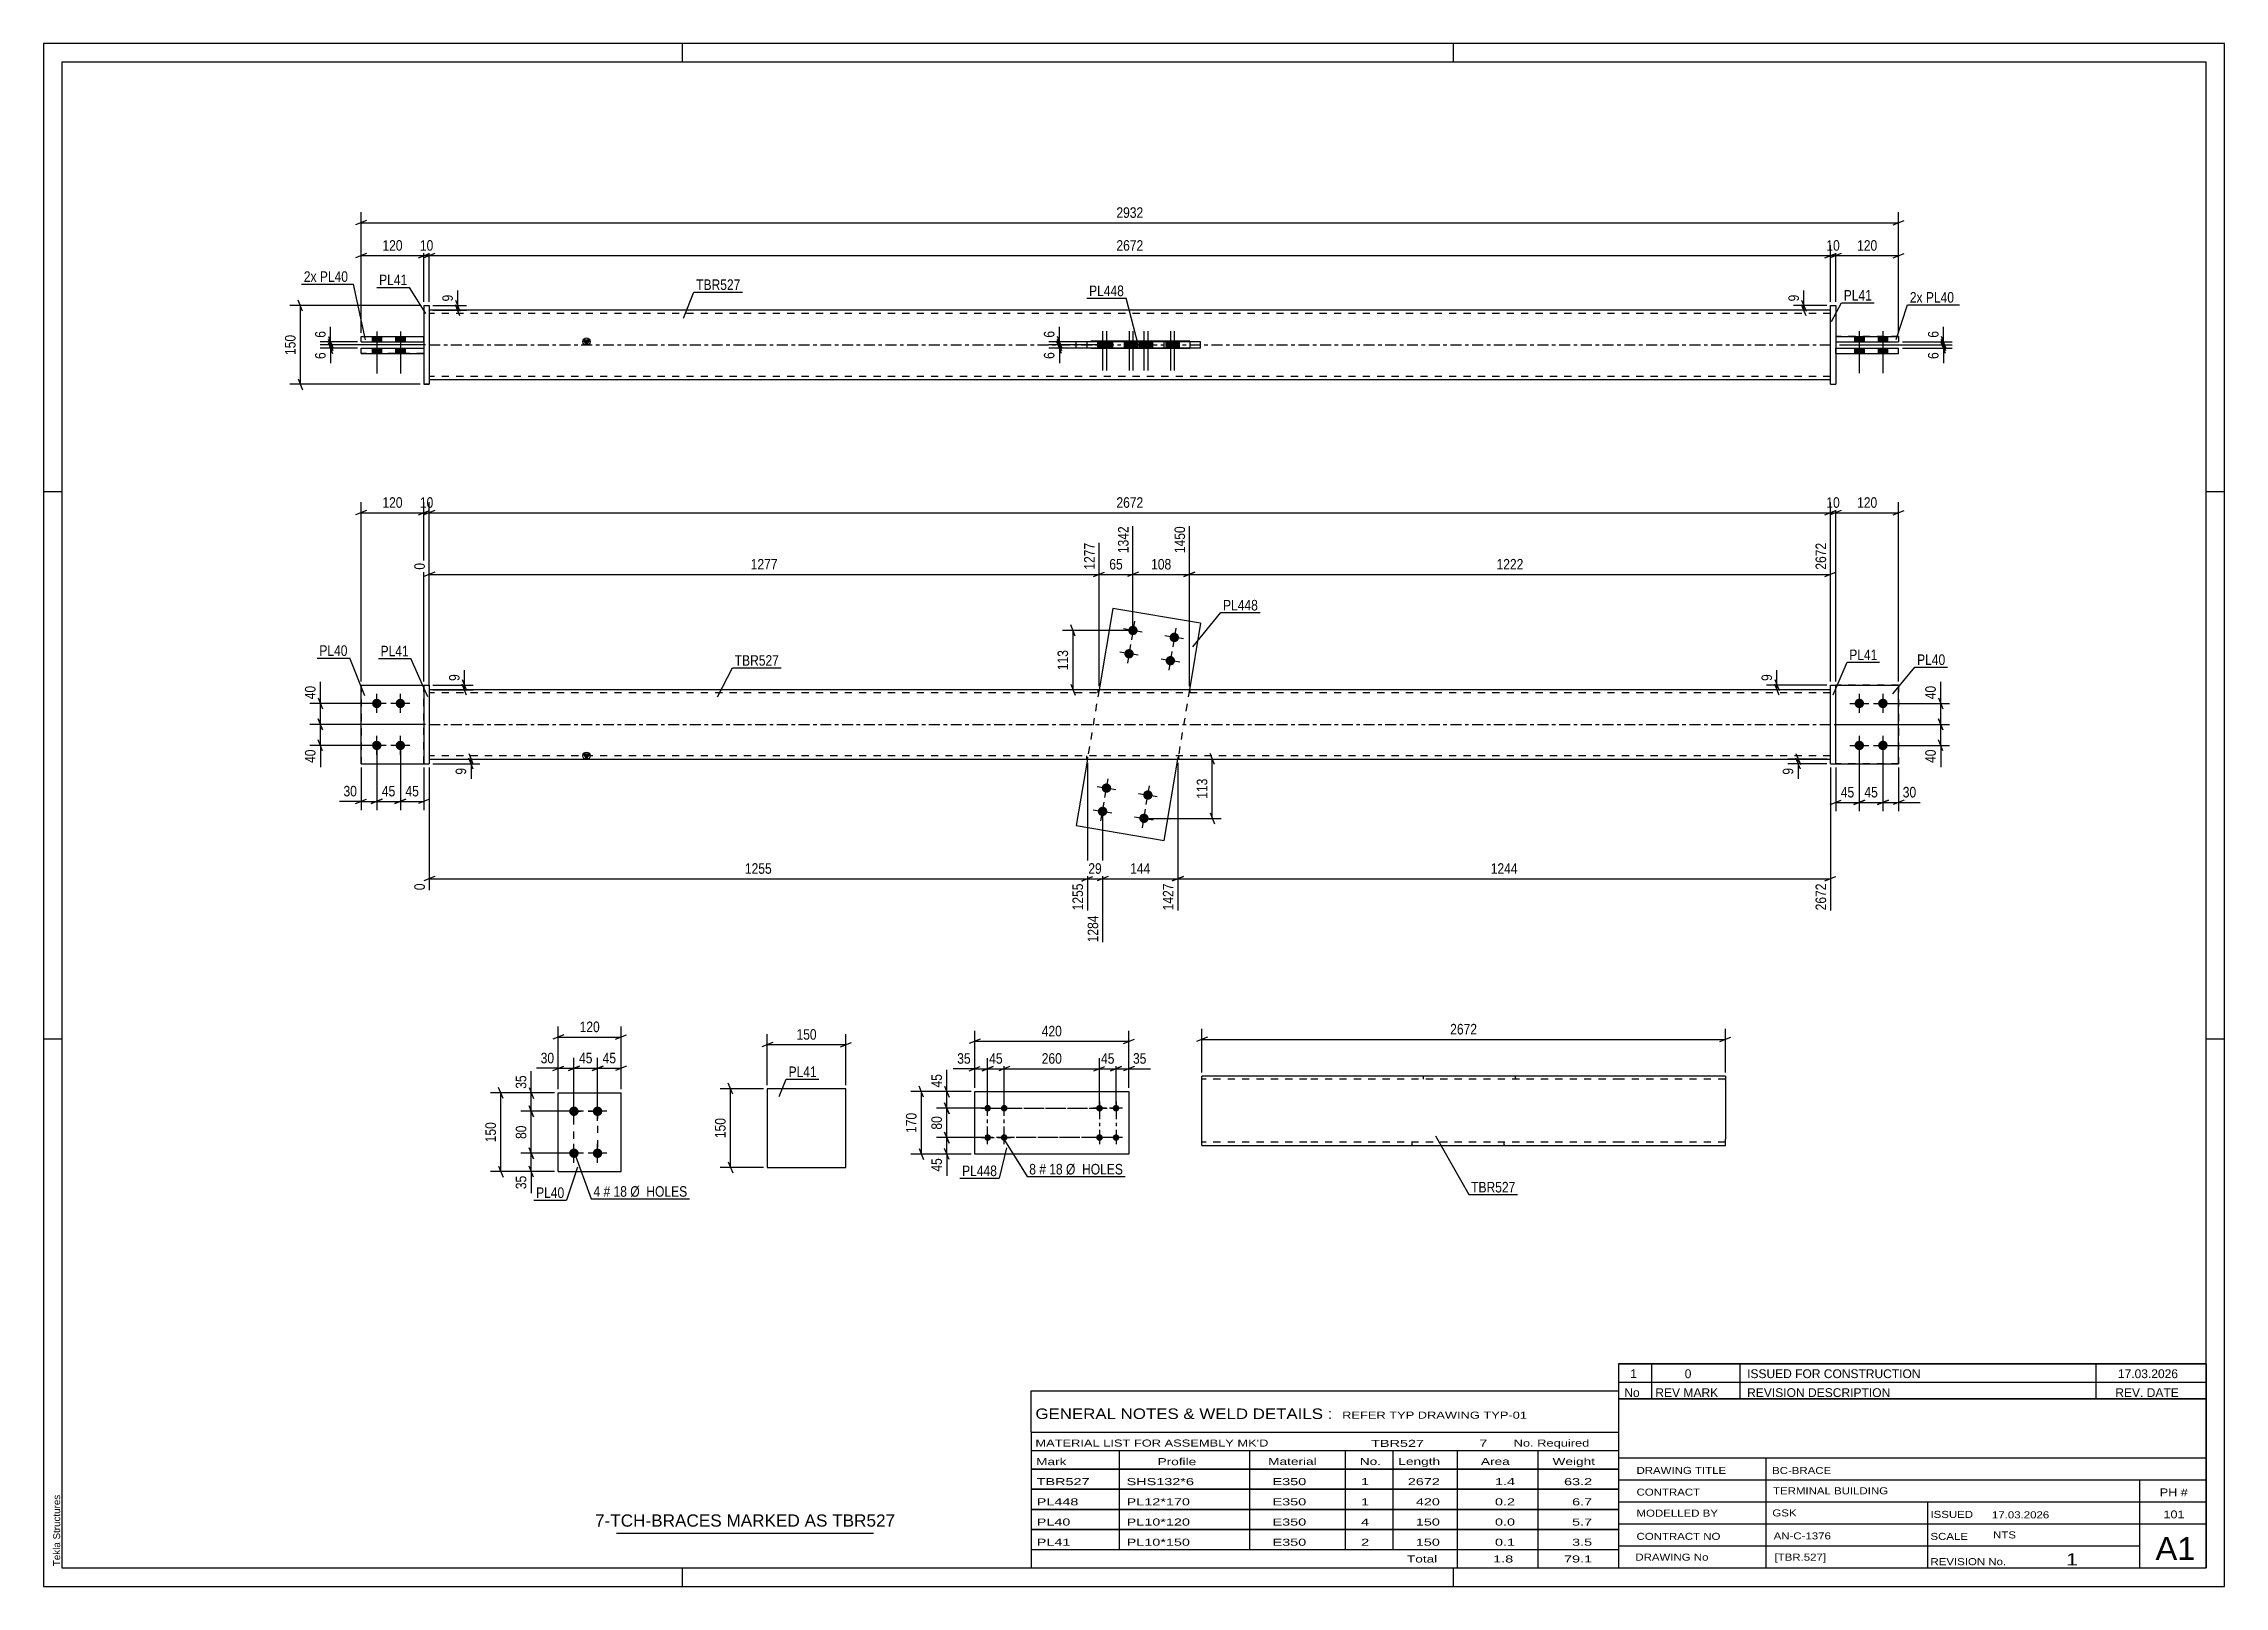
# Model space of a CAD drawing. Header units: millimetres. Extents: x 0 to 594, y 0 to 420.
import ezdxf

# ---------------------------------------------------------------- set-up
doc = ezdxf.new("R2010")
doc.units = ezdxf.units.MM
doc.linetypes.add('DXK_LINE_DOT2', pattern=[3.9198, 1.9599, -1.9599])
doc.linetypes.add('DXK_LINE_DOT3', pattern=[5.9187, 2.979, -0.9799, 0.9799, -0.9799])
doc.styles.add('Arial', font='arial.ttf', dxfattribs={"height": 0.2})
doc.styles.add('Arial Narrow', font='ARIALN.TTF', dxfattribs={"height": 0.2})

# ---------------------------------------------------------------- blocks, each defined once
blk = doc.blocks.new('Unknown-582682701-1128')
at = {"color": 5, "linetype": 'Continuous'}
for p, q in [((594, 420), (0, 420)), ((0, 420), (0, 0)), ((174, 415), (174, 420)), ((384, 415), (384, 420)), ((594, 0), (594, 420)), ((589, 415), (5, 415)), ((5, 415), (5, 5)), ((589, 5), (589, 415)), ((5, 298), (0, 298)), ((594, 298), (589, 298)), ((5, 149), (0, 149)), ((594, 149), (589, 149)), ((0, 0), (594, 0)), ((5, 5), (589, 5)), ((174, 0), (174, 5)), ((384, 0), (384, 5))]:
    blk.add_line(p, q, dxfattribs=at)
at = {"color": 174, "linetype": 'Continuous', "style": 'Arial'}
blk.add_text('Tekla Structures', height=1.9102, rotation=90, dxfattribs=at).set_placement((4.5, 5.5))
blk = doc.blocks.new('Bolt-582682701-4211 - 4209')
at = {"linetype": 'Continuous'}
for points in [[(287.6, 129.28, -1), (287.6, 131.08, -1)], [(292.1, 129.28, -1), (292.1, 131.08, -1)], [(287.6, 121.28, -1), (287.6, 123.08, -1)], [(292.1, 121.28, -1), (292.1, 123.08, -1)]]:
    blk.add_hatch(color=1, dxfattribs=at).paths.add_polyline_path(points)
at = {"color": 1, "linetype": 'Continuous'}
for p, q in [((287.6, 131.98), (287.6, 128.38)), ((292.1, 131.98), (292.1, 128.38)), ((289.4, 130.18), (285.8, 130.18)), ((293.9, 130.18), (290.3, 130.18)), ((289.4, 122.18), (285.8, 122.18)), ((287.6, 123.98), (287.6, 120.38)), ((293.9, 122.18), (290.3, 122.18)), ((292.1, 123.98), (292.1, 120.38))]:
    blk.add_line(p, q, dxfattribs=at)
blk = doc.blocks.new('Part-582682701-4210 - 4209')
at = {"color": 2, "linetype": 'Continuous'}
for p, q in [((253.64, 134.68), (295.6, 134.68)), ((253.64, 117.68), (253.64, 134.68)), ((295.6, 134.68), (295.6, 117.68)), ((295.6, 117.68), (253.64, 117.68))]:
    blk.add_line(p, q, dxfattribs=at)
blk = doc.blocks.new('Bolt-582682701-4212 - 4209')
at = {"linetype": 'Continuous'}
for points in [[(257.14, 131.08, -1), (257.14, 129.28, -1)], [(261.64, 131.08, -1), (261.64, 129.28, -1)], [(257.14, 123.08, -1), (257.14, 121.28, -1)], [(261.64, 123.08, -1), (261.64, 121.28, -1)]]:
    blk.add_hatch(color=1, dxfattribs=at).paths.add_polyline_path(points)
at = {"color": 1, "linetype": 'Continuous'}
for p, q in [((257.14, 128.38), (257.14, 131.98)), ((261.64, 128.38), (261.64, 131.98)), ((255.34, 130.18), (258.94, 130.18)), ((259.84, 130.18), (263.44, 130.18)), ((255.34, 122.18), (258.94, 122.18)), ((257.14, 120.38), (257.14, 123.98)), ((259.84, 122.18), (263.44, 122.18)), ((261.64, 120.38), (261.64, 123.98))]:
    blk.add_line(p, q, dxfattribs=at)
blk = doc.blocks.new('Part-582682701-1607 - 1591')
at = {"color": 2, "linetype": 'Continuous'}
for p, q in [((140.17, 112.91), (140.17, 134.34)), ((140.17, 134.34), (157.31, 134.34)), ((157.31, 112.91), (157.31, 134.34)), ((140.17, 112.91), (140.17, 112.91)), ((140.17, 112.91), (157.31, 112.91)), ((157.31, 112.91), (157.31, 112.91))]:
    blk.add_line(p, q, dxfattribs=at)
at = {"color": 7, "linetype": 'DXK_LINE_DOT2'}
for p, q in [((140.17, 134.34), (157.31, 134.34)), ((140.17, 112.91), (140.17, 112.91)), ((140.17, 112.91), (157.31, 112.91)), ((157.31, 112.91), (157.31, 112.91))]:
    blk.add_line(p, q, dxfattribs=at)
blk = doc.blocks.new('Bolt-582682701-1612 - 1591')
at = {"linetype": 'Continuous'}
for points in [[(144.45, 128.06), (144.19, 128.08), (143.93, 128.17), (143.7, 128.3), (143.5, 128.48), (143.34, 128.7), (143.23, 128.94), (143.17, 129.21), (143.17, 129.48), (143.23, 129.74), (143.34, 129.98), (143.5, 130.2), (143.7, 130.38), (143.93, 130.52), (144.19, 130.6), (144.45, 130.63), (144.72, 130.6), (144.98, 130.52), (145.21, 130.38), (145.41, 130.2), (145.57, 129.98), (145.68, 129.74), (145.73, 129.48), (145.73, 129.21), (145.68, 128.94), (145.57, 128.7), (145.41, 128.48), (145.21, 128.3), (144.98, 128.17), (144.72, 128.08)], [(150.88, 128.06), (150.61, 128.08), (150.36, 128.17), (150.13, 128.3), (149.93, 128.48), (149.77, 128.7), (149.66, 128.94), (149.6, 129.21), (149.6, 129.48), (149.66, 129.74), (149.77, 129.98), (149.93, 130.2), (150.13, 130.38), (150.36, 130.52), (150.61, 130.6), (150.88, 130.63), (151.15, 130.6), (151.4, 130.52), (151.64, 130.38), (151.84, 130.2), (152, 129.98), (152.1, 129.74), (152.16, 129.48), (152.16, 129.21), (152.1, 128.94), (152, 128.7), (151.84, 128.48), (151.64, 128.3), (151.4, 128.17), (151.15, 128.08)], [(144.45, 116.63), (144.19, 116.66), (143.93, 116.74), (143.7, 116.87), (143.5, 117.05), (143.34, 117.27), (143.23, 117.52), (143.17, 117.78), (143.17, 118.05), (143.23, 118.31), (143.34, 118.56), (143.5, 118.77), (143.7, 118.95), (143.93, 119.09), (144.19, 119.17), (144.45, 119.2), (144.72, 119.17), (144.98, 119.09), (145.21, 118.95), (145.41, 118.77), (145.57, 118.56), (145.68, 118.31), (145.73, 118.05), (145.73, 117.78), (145.68, 117.52), (145.57, 117.27), (145.41, 117.05), (145.21, 116.87), (144.98, 116.74), (144.72, 116.66)], [(150.88, 116.63), (150.61, 116.66), (150.36, 116.74), (150.13, 116.87), (149.93, 117.05), (149.77, 117.27), (149.66, 117.52), (149.6, 117.78), (149.6, 118.05), (149.66, 118.31), (149.77, 118.56), (149.93, 118.77), (150.13, 118.95), (150.36, 119.09), (150.61, 119.17), (150.88, 119.2), (151.15, 119.17), (151.4, 119.09), (151.64, 118.95), (151.84, 118.77), (152, 118.56), (152.1, 118.31), (152.16, 118.05), (152.16, 117.78), (152.1, 117.52), (152, 117.27), (151.84, 117.05), (151.64, 116.87), (151.4, 116.74), (151.15, 116.66)]]:
    blk.add_hatch(color=1, dxfattribs=at).paths.add_polyline_path(points)
at = {"color": 1, "linetype": 'Continuous'}
for p, q in [((144.45, 126.77), (144.45, 131.91)), ((150.88, 126.77), (150.88, 131.91)), ((147.02, 129.34), (141.88, 129.34)), ((153.45, 129.34), (148.31, 129.34)), ((144.45, 115.34), (144.45, 120.48)), ((150.88, 115.34), (150.88, 120.48)), ((147.02, 117.91), (141.88, 117.91)), ((153.45, 117.91), (148.31, 117.91))]:
    blk.add_line(p, q, dxfattribs=at)
blk = doc.blocks.new('Part-582682701-1962 - 1949')
at = {"color": 2, "linetype": 'Continuous'}
for p, q in [((86.46, 223.95), (86.46, 245.38)), ((86.46, 245.38), (103.6, 245.38)), ((86.46, 223.95), (103.6, 223.95))]:
    blk.add_line(p, q, dxfattribs=at)
at = {"color": 7, "linetype": 'DXK_LINE_DOT2'}
blk.add_line((103.6, 223.95), (103.6, 245.38), dxfattribs=at)
blk = doc.blocks.new('Bolt-582682701-1978 - 1949')
at = {"linetype": 'Continuous'}
for points in [[(494.56, 241.66), (494.83, 241.63), (495.09, 241.55), (495.32, 241.42), (495.52, 241.24), (495.68, 241.02), (495.79, 240.77), (495.84, 240.51), (495.84, 240.24), (495.79, 239.98), (495.68, 239.73), (495.52, 239.52), (495.32, 239.34), (495.09, 239.2), (494.83, 239.12), (494.56, 239.09), (494.3, 239.12), (494.04, 239.2), (493.81, 239.34), (493.61, 239.52), (493.45, 239.73), (493.34, 239.98), (493.28, 240.24), (493.28, 240.51), (493.34, 240.77), (493.45, 241.02), (493.61, 241.24), (493.81, 241.42), (494.04, 241.55), (494.3, 241.63)], [(500.99, 241.66), (501.26, 241.63), (501.52, 241.55), (501.75, 241.42), (501.95, 241.24), (502.11, 241.02), (502.21, 240.77), (502.27, 240.51), (502.27, 240.24), (502.21, 239.98), (502.11, 239.73), (501.95, 239.52), (501.75, 239.34), (501.52, 239.2), (501.26, 239.12), (500.99, 239.09), (500.72, 239.12), (500.47, 239.2), (500.24, 239.34), (500.04, 239.52), (499.88, 239.73), (499.77, 239.98), (499.71, 240.24), (499.71, 240.51), (499.77, 240.77), (499.88, 241.02), (500.04, 241.24), (500.24, 241.42), (500.47, 241.55), (500.72, 241.63)], [(494.56, 230.23), (494.83, 230.2), (495.09, 230.12), (495.32, 229.99), (495.52, 229.81), (495.68, 229.59), (495.79, 229.34), (495.84, 229.08), (495.84, 228.81), (495.79, 228.55), (495.68, 228.3), (495.52, 228.09), (495.32, 227.91), (495.09, 227.77), (494.83, 227.69), (494.56, 227.66), (494.3, 227.69), (494.04, 227.77), (493.81, 227.91), (493.61, 228.09), (493.45, 228.3), (493.34, 228.55), (493.28, 228.81), (493.28, 229.08), (493.34, 229.34), (493.45, 229.59), (493.61, 229.81), (493.81, 229.99), (494.04, 230.12), (494.3, 230.2)], [(500.99, 230.23), (501.26, 230.2), (501.52, 230.12), (501.75, 229.99), (501.95, 229.81), (502.11, 229.59), (502.21, 229.34), (502.27, 229.08), (502.27, 228.81), (502.21, 228.55), (502.11, 228.3), (501.95, 228.09), (501.75, 227.91), (501.52, 227.77), (501.26, 227.69), (500.99, 227.66), (500.72, 227.69), (500.47, 227.77), (500.24, 227.91), (500.04, 228.09), (499.88, 228.3), (499.77, 228.55), (499.71, 228.81), (499.71, 229.08), (499.77, 229.34), (499.88, 229.59), (500.04, 229.81), (500.24, 229.99), (500.47, 230.12), (500.72, 230.2)]]:
    blk.add_hatch(color=1, dxfattribs=at).paths.add_polyline_path(points)
at = {"color": 1, "linetype": 'Continuous'}
for p, q in [((491.99, 240.38), (497.14, 240.38)), ((494.56, 242.95), (494.56, 237.8)), ((498.42, 240.38), (503.56, 240.38)), ((500.99, 242.95), (500.99, 237.8)), ((491.99, 228.95), (497.14, 228.95)), ((494.56, 231.52), (494.56, 226.38)), ((498.42, 228.95), (503.56, 228.95)), ((500.99, 231.52), (500.99, 226.38))]:
    blk.add_line(p, q, dxfattribs=at)
blk = doc.blocks.new('Part-582682701-1967 - 1949')
at = {"color": 7, "linetype": 'DXK_LINE_DOT2'}
for p, q in [((86.46, 245.38), (86.46, 223.95)), ((86.46, 245.38), (103.6, 245.38)), ((103.6, 245.38), (103.6, 223.95)), ((86.46, 223.95), (103.6, 223.95))]:
    blk.add_line(p, q, dxfattribs=at)
blk = doc.blocks.new('Part-582682701-1972 - 1949')
at = {"color": 2, "linetype": 'Continuous'}
for p, q in [((103.6, 245.38), (105.03, 245.38)), ((103.6, 245.38), (103.6, 223.95)), ((105.03, 245.38), (105.03, 245.38)), ((105.03, 245.38), (105.03, 223.95)), ((103.6, 223.95), (105.03, 223.95))]:
    blk.add_line(p, q, dxfattribs=at)
at = {"color": 7, "linetype": 'DXK_LINE_DOT2'}
for p, q in [((103.6, 245.38), (105.03, 245.38)), ((103.6, 223.95), (105.03, 223.95))]:
    blk.add_line(p, q, dxfattribs=at)
blk = doc.blocks.new('Part-582682701-1956 - 1949')
at = {"color": 7, "linetype": 'DXK_LINE_DOT2'}
for p, q in [((488.14, 245.38), (505.28, 245.38)), ((505.28, 245.38), (488.14, 245.38)), ((488.14, 245.38), (488.14, 245.38)), ((488.14, 223.95), (488.14, 245.38)), ((505.28, 245.38), (505.28, 245.38)), ((505.28, 245.38), (505.28, 223.95)), ((505.28, 223.95), (488.14, 223.95)), ((505.28, 223.95), (488.14, 223.95))]:
    blk.add_line(p, q, dxfattribs=at)
blk = doc.blocks.new('Part-582682701-1957 - 1949')
at = {"color": 2, "linetype": 'Continuous'}
for p, q in [((486.71, 245.38), (488.14, 245.38)), ((486.71, 223.95), (486.71, 245.38)), ((488.14, 223.95), (488.14, 245.38)), ((486.71, 223.95), (486.71, 223.95)), ((486.71, 223.95), (488.14, 223.95))]:
    blk.add_line(p, q, dxfattribs=at)
at = {"color": 7, "linetype": 'DXK_LINE_DOT2'}
for p, q in [((486.71, 245.38), (488.14, 245.38)), ((486.71, 223.95), (488.14, 223.95))]:
    blk.add_line(p, q, dxfattribs=at)
blk = doc.blocks.new('Part-582682701-1977 - 1949')
at = {"color": 2, "linetype": 'Continuous'}
for p, q in [((291.2, 266.23), (287.48, 244.09)), ((315.15, 262.21), (291.2, 266.23)), ((315.15, 262.21), (312.1, 244.09)), ((284.31, 225.23), (281.27, 207.12)), ((305.22, 203.09), (308.94, 225.23)), ((281.27, 207.12), (305.22, 203.09))]:
    blk.add_line(p, q, dxfattribs=at)
at = {"color": 7, "linetype": 'DXK_LINE_DOT2'}
for p, q in [((287.48, 244.09), (284.33, 225.36)), ((312.1, 244.09), (308.96, 225.36)), ((284.31, 225.23), (284.4, 225.74)), ((308.94, 225.23), (309.02, 225.74)), ((284.33, 225.36), (284.31, 225.23)), ((308.96, 225.36), (308.94, 225.23))]:
    blk.add_line(p, q, dxfattribs=at)
blk = doc.blocks.new('Bolt-582682701-1979 - 1949')
at = {"linetype": 'Continuous'}
for points in [[(90.75, 239.09, -1), (90.75, 241.66, -1)], [(97.17, 239.09, -1), (97.17, 241.66, -1)], [(90.75, 227.66, -1), (90.75, 230.23, -1)], [(97.17, 227.66, -1), (97.17, 230.23, -1)]]:
    blk.add_hatch(color=1, dxfattribs=at).paths.add_polyline_path(points)
at = {"color": 1, "linetype": 'Continuous'}
for p, q in [((93.32, 240.38), (88.17, 240.38)), ((90.75, 237.8), (90.75, 242.95)), ((99.75, 240.38), (94.6, 240.38)), ((97.17, 237.8), (97.17, 242.95)), ((93.32, 228.95), (88.17, 228.95)), ((90.75, 226.38), (90.75, 231.52)), ((99.75, 228.95), (94.6, 228.95)), ((97.17, 226.38), (97.17, 231.52))]:
    blk.add_line(p, q, dxfattribs=at)
blk = doc.blocks.new('Bolt-582682701-1980 - 1949')
at = {"linetype": 'Continuous'}
for points in [[(297.98, 260.02, -1), (295.44, 260.45, -1)], [(309.25, 258.13, -1), (306.71, 258.55, -1)], [(296.91, 253.68, -1), (294.38, 254.11, -1)], [(308.18, 251.79, -1), (305.65, 252.21, -1)]]:
    blk.add_hatch(color=1, dxfattribs=at).paths.add_polyline_path(points)
at = {"color": 1, "linetype": 'Continuous'}
for p, q in [((297.13, 262.77), (296.28, 257.7)), ((299.24, 259.81), (294.17, 260.66)), ((296.07, 256.43), (295.22, 251.36)), ((310.52, 257.92), (305.44, 258.77)), ((308.4, 260.88), (307.55, 255.81)), ((298.18, 253.47), (293.11, 254.32)), ((309.45, 251.58), (304.38, 252.43)), ((307.34, 254.54), (306.49, 249.47))]:
    blk.add_line(p, q, dxfattribs=at)
blk = doc.blocks.new('Bolt-582682701-1981 - 1949')
at = {"linetype": 'Continuous'}
for points in [[(288.23, 217.53, -1), (290.77, 217.11, -1)], [(299.51, 215.64, -1), (302.04, 215.22, -1)], [(287.17, 211.19, -1), (289.71, 210.77, -1)], [(298.44, 209.3, -1), (300.98, 208.88, -1)]]:
    blk.add_hatch(color=1, dxfattribs=at).paths.add_polyline_path(points)
at = {"color": 1, "linetype": 'Continuous'}
for p, q in [((289.08, 214.79), (289.93, 219.86)), ((286.97, 217.75), (292.04, 216.9)), ((298.24, 215.85), (303.31, 215)), ((300.35, 212.89), (301.2, 217.96)), ((285.9, 211.41), (290.97, 210.56)), ((288.01, 208.45), (288.86, 213.52)), ((297.17, 209.51), (302.24, 208.66)), ((299.28, 206.55), (300.13, 211.62))]:
    blk.add_line(p, q, dxfattribs=at)
blk = doc.blocks.new('Part-582682701-1987 - 1949')
at = {"color": 2, "linetype": 'Continuous'}
for p, q in [((488.14, 245.38), (505.28, 245.38)), ((505.28, 245.38), (505.28, 245.38)), ((505.28, 223.95), (505.28, 245.38)), ((488.14, 223.95), (505.28, 223.95))]:
    blk.add_line(p, q, dxfattribs=at)
at = {"color": 7, "linetype": 'DXK_LINE_DOT2'}
for p, q in [((488.14, 245.38), (505.28, 245.38)), ((488.14, 223.95), (488.14, 245.38)), ((505.28, 245.38), (505.28, 245.38)), ((488.14, 223.95), (488.14, 223.95)), ((488.14, 223.95), (505.28, 223.95))]:
    blk.add_line(p, q, dxfattribs=at)
blk = doc.blocks.new('Part-582682701-1992 - 1949')
at = {"linetype": 'Continuous'}
blk.add_hatch(color=2, dxfattribs=at).paths.add_polyline_path([(147.89, 225.23), (147.09, 226.63), (148.69, 226.63)])
at = {"color": 2, "linetype": 'Continuous'}
for p, q in [((486.71, 244.09), (105.03, 244.09)), ((147.89, 225.23), (147.09, 226.63)), ((147.09, 226.63), (148.69, 226.63)), ((148.69, 226.63), (147.89, 225.23)), ((105.03, 225.23), (486.71, 225.23))]:
    blk.add_line(p, q, dxfattribs=at)
at = {"color": 7, "linetype": 'DXK_LINE_DOT2'}
for p, q in [((105.03, 244.09), (105.03, 225.23)), ((287.19, 244.09), (287.19, 243.23)), ((312.25, 244.09), (312.25, 243.23)), ((486.71, 225.23), (486.71, 244.09)), ((486.71, 243.23), (105.03, 243.23)), ((486.71, 226.09), (105.03, 226.09)), ((284.17, 225.23), (284.17, 226.09)), ((309.22, 225.23), (309.22, 226.09)), ((284.17, 225.36), (284.17, 225.23)), ((309.22, 225.36), (309.22, 225.23))]:
    blk.add_line(p, q, dxfattribs=at)
at = {"color": 7, "linetype": 'DXK_LINE_DOT3'}
blk.add_line((105.03, 234.66), (486.71, 234.66), dxfattribs=at)
at = {"color": 2, "linetype": 'Continuous'}
blk.add_circle((147.89, 226.13), 1, dxfattribs=at)
blk = doc.blocks.new('Part-582682701-2443 - 2420')
at = {"color": 2, "linetype": 'Continuous'}
for p, q in [((86.46, 338.81), (86.46, 340.23)), ((86.46, 340.23), (103.6, 340.23)), ((86.46, 338.81), (86.46, 338.81)), ((86.46, 338.81), (103.6, 338.81)), ((103.6, 338.81), (103.6, 340.23)), ((103.6, 338.81), (103.6, 338.81))]:
    blk.add_line(p, q, dxfattribs=at)
at = {"color": 7, "linetype": 'DXK_LINE_DOT2'}
for p, q in [((86.46, 340.23), (86.46, 340.23)), ((86.46, 340.23), (103.6, 340.23)), ((86.46, 338.81), (103.6, 338.81)), ((103.6, 340.23), (103.6, 340.23))]:
    blk.add_line(p, q, dxfattribs=at)
blk = doc.blocks.new('Bolt-582682701-2427 - 2420')
at = {"linetype": 'Continuous'}
for points in [[(495.85, 340.25), (493.28, 340.25), (493.28, 338.82), (495.85, 338.82)], [(495.85, 340.25), (493.28, 340.25), (493.28, 338.82), (495.85, 338.82)], [(502.28, 340.25), (499.71, 340.25), (499.71, 338.82), (502.28, 338.82)], [(502.28, 340.25), (499.71, 340.25), (499.71, 338.82), (502.28, 338.82)], [(495.85, 337.1), (493.28, 337.1), (493.28, 335.68), (495.85, 335.68)], [(495.85, 337.1), (493.28, 337.1), (493.28, 335.68), (495.85, 335.68)], [(502.28, 337.1), (499.71, 337.1), (499.71, 335.68), (502.28, 335.68)], [(502.28, 337.1), (499.71, 337.1), (499.71, 335.68), (502.28, 335.68)]]:
    blk.add_hatch(color=1, dxfattribs=at).paths.add_polyline_path(points)
at = {"color": 1, "linetype": 'Continuous'}
for p, q in [((493.28, 340.25), (493.28, 338.82)), ((493.28, 340.25), (493.28, 338.82)), ((494.56, 341.68), (494.56, 330.25)), ((494.56, 341.68), (494.56, 330.25)), ((495.85, 340.25), (495.85, 338.82)), ((495.85, 340.25), (495.85, 338.82)), ((499.71, 340.25), (499.71, 338.82)), ((499.71, 340.25), (499.71, 338.82)), ((500.99, 341.68), (500.99, 330.25)), ((500.99, 341.68), (500.99, 330.25)), ((502.28, 340.25), (502.28, 338.82)), ((502.28, 340.25), (502.28, 338.82)), ((493.28, 337.1), (493.28, 335.68)), ((493.28, 337.1), (493.28, 335.68)), ((495.85, 337.1), (495.85, 335.68)), ((495.85, 337.1), (495.85, 335.68)), ((499.71, 337.1), (499.71, 335.68)), ((499.71, 337.1), (499.71, 335.68)), ((502.28, 337.1), (502.28, 335.68)), ((502.28, 337.1), (502.28, 335.68))]:
    blk.add_line(p, q, dxfattribs=at)
blk = doc.blocks.new('Bolt-582682701-2428 - 2420')
at = {"linetype": 'Continuous'}
for points in [[(89.46, 338.81), (92.03, 338.81), (92.03, 340.23), (89.46, 340.23)], [(89.46, 338.81), (92.03, 338.81), (92.03, 340.23), (89.46, 340.23)], [(95.89, 338.81), (98.46, 338.81), (98.46, 340.23), (95.89, 340.23)], [(95.89, 338.81), (98.46, 338.81), (98.46, 340.23), (95.89, 340.23)], [(89.46, 335.66), (92.03, 335.66), (92.03, 337.08), (89.46, 337.08)], [(89.46, 335.66), (92.03, 335.66), (92.03, 337.08), (89.46, 337.08)], [(95.89, 335.66), (98.46, 335.66), (98.46, 337.08), (95.89, 337.08)], [(95.89, 335.66), (98.46, 335.66), (98.46, 337.08), (95.89, 337.08)]]:
    blk.add_hatch(color=1, dxfattribs=at).paths.add_polyline_path(points)
at = {"color": 1, "linetype": 'Continuous'}
for p, q in [((89.46, 340.23), (89.46, 338.81)), ((89.46, 340.23), (89.46, 338.81)), ((90.75, 341.66), (90.75, 330.23)), ((90.75, 341.66), (90.75, 330.23)), ((92.03, 340.23), (92.03, 338.81)), ((92.03, 340.23), (92.03, 338.81)), ((95.89, 340.23), (95.89, 338.81)), ((95.89, 340.23), (95.89, 338.81)), ((97.17, 341.66), (97.17, 330.23)), ((97.17, 341.66), (97.17, 330.23)), ((98.46, 340.23), (98.46, 338.81)), ((98.46, 340.23), (98.46, 338.81)), ((89.46, 337.08), (89.46, 335.66)), ((89.46, 337.08), (89.46, 335.66)), ((92.03, 337.08), (92.03, 335.66)), ((92.03, 337.08), (92.03, 335.66)), ((95.89, 337.08), (95.89, 335.66)), ((95.89, 337.08), (95.89, 335.66)), ((98.46, 337.08), (98.46, 335.66)), ((98.46, 337.08), (98.46, 335.66))]:
    blk.add_line(p, q, dxfattribs=at)
blk = doc.blocks.new('Part-582682701-2433 - 2420')
at = {"color": 7, "linetype": 'DXK_LINE_DOT2'}
for p, q in [((281.27, 337.12), (281.27, 338.83)), ((287.19, 338.83), (281.27, 338.83)), ((305.22, 337.12), (305.22, 338.83)), ((287.19, 337.12), (281.27, 337.12))]:
    blk.add_line(p, q, dxfattribs=at)
at = {"color": 2, "linetype": 'Continuous'}
for p, q in [((315.15, 338.83), (287.19, 338.83)), ((291.2, 337.12), (291.2, 338.83)), ((315.15, 337.12), (315.15, 338.83)), ((315.15, 337.12), (287.19, 337.12))]:
    blk.add_line(p, q, dxfattribs=at)
blk = doc.blocks.new('Part-582682701-2438 - 2420')
at = {"color": 2, "linetype": 'Continuous'}
for p, q in [((103.6, 348.69), (105.03, 348.69)), ((103.6, 348.69), (103.6, 327.26)), ((105.03, 348.69), (105.03, 348.69)), ((105.03, 348.69), (105.03, 327.26)), ((105.03, 327.26), (103.6, 327.26)), ((103.6, 327.26), (103.6, 327.26))]:
    blk.add_line(p, q, dxfattribs=at)
at = {"color": 7, "linetype": 'DXK_LINE_DOT2'}
for p, q in [((103.6, 348.69), (105.03, 348.69)), ((105.03, 348.69), (105.03, 348.69)), ((103.6, 327.26), (105.03, 327.26))]:
    blk.add_line(p, q, dxfattribs=at)
blk = doc.blocks.new('Part-582682701-2448 - 2420')
at = {"color": 2, "linetype": 'Continuous'}
for p, q in [((488.14, 340.25), (505.28, 340.25)), ((488.14, 340.25), (488.14, 338.82)), ((488.14, 338.82), (505.28, 338.82)), ((505.28, 340.25), (505.28, 338.82))]:
    blk.add_line(p, q, dxfattribs=at)
at = {"color": 7, "linetype": 'DXK_LINE_DOT2'}
for p, q in [((488.14, 340.25), (488.14, 340.25)), ((505.28, 340.25), (488.14, 340.25)), ((488.14, 338.82), (505.28, 338.82)), ((505.28, 340.25), (505.28, 340.25))]:
    blk.add_line(p, q, dxfattribs=at)
blk = doc.blocks.new('Part-582682701-2453 - 2420')
at = {"color": 2, "linetype": 'Continuous'}
for p, q in [((488.14, 335.68), (488.14, 337.11)), ((488.14, 337.1), (505.28, 337.1)), ((488.14, 335.68), (488.14, 335.68)), ((488.14, 335.68), (505.28, 335.68)), ((505.28, 335.68), (505.28, 337.11))]:
    blk.add_line(p, q, dxfattribs=at)
at = {"color": 7, "linetype": 'DXK_LINE_DOT2'}
for p, q in [((488.14, 337.11), (505.28, 337.11)), ((488.14, 335.68), (505.28, 335.68))]:
    blk.add_line(p, q, dxfattribs=at)
blk = doc.blocks.new('Part-582682701-2458 - 2420')
at = {"linetype": 'Continuous'}
blk.add_hatch(color=2, dxfattribs=at).paths.add_polyline_path([(147.89, 337.98), (147.09, 339.38), (148.69, 339.38)])
at = {"color": 2, "linetype": 'Continuous'}
for p, q in [((486.71, 347.4), (105.03, 347.4)), ((147.89, 337.98), (147.09, 339.38)), ((147.09, 339.38), (148.69, 339.38)), ((148.69, 339.38), (147.89, 337.98)), ((312.25, 338.98), (287.19, 338.98)), ((287.19, 336.98), (287.19, 338.98)), ((309.22, 338.83), (309.22, 338.98)), ((312.25, 338.83), (312.25, 338.98)), ((312.25, 336.98), (287.19, 336.98)), ((309.22, 336.98), (309.22, 337.12)), ((312.25, 336.98), (312.25, 337.12)), ((105.03, 328.55), (486.71, 328.55))]:
    blk.add_line(p, q, dxfattribs=at)
at = {"color": 7, "linetype": 'DXK_LINE_DOT2'}
for p, q in [((105.03, 347.4), (105.03, 328.55)), ((486.71, 346.55), (105.03, 346.55)), ((486.71, 328.55), (486.71, 347.4)), ((284.17, 338.98), (284.17, 336.98)), ((287.19, 338.98), (284.17, 338.98)), ((309.22, 338.98), (309.22, 337.12)), ((312.25, 338.98), (312.25, 337.12)), ((287.19, 336.98), (284.17, 336.98)), ((486.71, 329.4), (105.03, 329.4))]:
    blk.add_line(p, q, dxfattribs=at)
at = {"color": 7, "linetype": 'DXK_LINE_DOT3'}
blk.add_line((105.03, 337.98), (486.71, 337.98), dxfattribs=at)
at = {"color": 2, "linetype": 'Continuous'}
blk.add_circle((147.89, 338.88), 1, dxfattribs=at)
blk = doc.blocks.new('Bolt-582682701-2464 - 2420')
at = {"linetype": 'Continuous'}
for points in [[(296.93, 338.83), (294.36, 338.83), (294.36, 337.12), (296.93, 337.12)], [(297.99, 338.83), (295.42, 338.83), (295.42, 337.12), (297.99, 337.12)], [(308.2, 338.83), (305.63, 338.83), (305.63, 337.12), (308.2, 337.12)], [(309.26, 338.83), (306.69, 338.83), (306.69, 337.12), (309.26, 337.12)]]:
    blk.add_hatch(color=1, dxfattribs=at).paths.add_polyline_path(points)
at = {"color": 1, "linetype": 'Continuous'}
for p, q in [((294.36, 338.83), (294.36, 337.12)), ((295.42, 338.83), (295.42, 337.12)), ((295.64, 341.69), (295.64, 330.98)), ((296.71, 341.69), (296.71, 330.98)), ((296.93, 338.83), (296.93, 337.12)), ((297.99, 338.83), (297.99, 337.12)), ((305.63, 338.83), (305.63, 337.12)), ((306.69, 338.83), (306.69, 337.12)), ((306.91, 341.69), (306.91, 330.98)), ((307.98, 341.69), (307.98, 330.98)), ((308.2, 338.83), (308.2, 337.12)), ((309.26, 338.83), (309.26, 337.12))]:
    blk.add_line(p, q, dxfattribs=at)
blk = doc.blocks.new('Bolt-582682701-2465 - 2420')
at = {"linetype": 'Continuous'}
for points in [[(287.15, 337.12), (289.72, 337.12), (289.72, 338.83), (287.15, 338.83)], [(288.22, 337.12), (290.79, 337.12), (290.79, 338.83), (288.22, 338.83)], [(298.42, 337.12), (300.99, 337.12), (300.99, 338.83), (298.42, 338.83)], [(299.49, 337.12), (302.06, 337.12), (302.06, 338.83), (299.49, 338.83)]]:
    blk.add_hatch(color=1, dxfattribs=at).paths.add_polyline_path(points)
at = {"color": 1, "linetype": 'Continuous'}
for p, q in [((287.15, 338.83), (287.15, 337.12)), ((288.22, 338.83), (288.22, 337.12)), ((288.44, 341.69), (288.44, 330.98)), ((289.5, 341.69), (289.5, 330.98)), ((289.72, 338.83), (289.72, 337.12)), ((290.79, 338.83), (290.79, 337.12)), ((298.42, 338.83), (298.42, 337.12)), ((299.49, 338.83), (299.49, 337.12)), ((299.71, 341.69), (299.71, 330.98)), ((300.77, 341.69), (300.77, 330.98)), ((300.99, 338.83), (300.99, 337.12)), ((302.06, 338.83), (302.06, 337.12))]:
    blk.add_line(p, q, dxfattribs=at)
blk = doc.blocks.new('Part-582682701-2470 - 2420')
at = {"color": 2, "linetype": 'Continuous'}
for p, q in [((486.71, 348.69), (486.71, 348.69)), ((486.71, 327.26), (486.71, 348.69)), ((486.71, 348.69), (488.14, 348.69)), ((488.14, 348.69), (488.14, 348.69)), ((488.14, 348.69), (488.14, 327.26)), ((486.71, 327.26), (488.14, 327.26)), ((486.71, 327.26), (486.71, 327.26)), ((488.14, 327.26), (488.14, 327.26))]:
    blk.add_line(p, q, dxfattribs=at)
at = {"color": 7, "linetype": 'DXK_LINE_DOT2'}
for p, q in [((486.71, 348.69), (486.71, 348.69)), ((486.71, 348.69), (488.14, 348.69)), ((486.71, 327.26), (488.14, 327.26))]:
    blk.add_line(p, q, dxfattribs=at)
blk = doc.blocks.new('Part-582682701-2475 - 2420')
at = {"color": 2, "linetype": 'Continuous'}
for p, q in [((86.46, 337.08), (103.6, 337.08)), ((86.46, 335.66), (86.46, 337.08)), ((86.46, 335.66), (103.6, 335.66)), ((86.46, 335.66), (86.46, 335.66)), ((103.6, 337.08), (103.6, 335.66))]:
    blk.add_line(p, q, dxfattribs=at)
at = {"color": 7, "linetype": 'DXK_LINE_DOT2'}
for p, q in [((86.46, 337.08), (103.6, 337.08)), ((103.6, 335.66), (86.46, 335.66))]:
    blk.add_line(p, q, dxfattribs=at)
blk = doc.blocks.new('Part-582682701-1567 - 1551')
at = {"color": 2, "linetype": 'Continuous'}
for p, q in [((218.52, 135.48), (197.09, 135.48)), ((197.09, 135.48), (197.09, 114.05)), ((218.52, 114.06), (218.52, 135.48)), ((197.09, 114.05), (218.52, 114.06))]:
    blk.add_line(p, q, dxfattribs=at)
blk = doc.blocks.new('Part-582682701-1532 - 1515')
at = {"color": 2, "linetype": 'Continuous'}
for p, q in [((344.08, 138.91), (315.51, 138.91)), ((315.51, 120.18), (315.51, 138.91)), ((429.4, 138.91), (344.18, 138.91)), ((458.07, 138.91), (429.5, 138.91)), ((458.07, 138.91), (458.07, 121.77)), ((315.51, 120.05), (315.51, 120.18)), ((315.51, 120.05), (344.08, 120.05)), ((344.18, 120.05), (429.4, 120.05)), ((429.5, 120.05), (458.07, 120.05)), ((458.07, 120.05), (458.07, 121.77))]:
    blk.add_line(p, q, dxfattribs=at)
at = {"color": 7, "linetype": 'DXK_LINE_DOT2'}
for p, q in [((344.08, 138.05), (315.51, 138.05)), ((429.4, 138.05), (344.18, 138.05)), ((375.77, 138.91), (375.77, 138.05)), ((400.83, 138.91), (400.83, 138.05)), ((458.07, 138.05), (429.5, 138.05)), ((458.07, 138.05), (458.07, 137.99)), ((458.07, 137.99), (458.07, 138.05)), ((458.07, 137.85), (458.07, 137.99)), ((458.07, 137.99), (458.07, 137.85)), ((315.51, 120.91), (315.51, 120.97)), ((344.08, 120.91), (315.51, 120.91)), ((429.4, 120.91), (344.18, 120.91)), ((372.75, 120.05), (372.75, 120.91)), ((372.75, 120.18), (372.75, 120.05)), ((397.8, 120.05), (397.8, 120.91)), ((397.8, 120.18), (397.8, 120.05)), ((458.07, 120.91), (429.5, 120.91)), ((458.07, 120.97), (458.07, 121.44)), ((458.07, 120.91), (458.07, 120.97))]:
    blk.add_line(p, q, dxfattribs=at)
blk = doc.blocks.new('Rectangle-582682701-4396 - 4209')
at = {"color": 1, "linetype": 'DXK_LINE_DOT3'}
blk.add_lwpolyline([(257.14, 130.18), (292.1, 130.18), (292.1, 122.18), (257.14, 122.18), (257.14, 130.18)], close=True, dxfattribs=at)
blk = doc.blocks.new('Rectangle-582682701-1727 - 1591')
at = {"color": 1, "linetype": 'DXK_LINE_DOT2'}
blk.add_lwpolyline([(144.45, 129.34), (150.88, 129.34), (150.88, 117.91), (144.45, 117.91), (144.45, 129.34)], close=True, dxfattribs=at)
blk = doc.blocks.new('Rectangle-582682701-4406 - 4209')
at = {"color": 1, "linetype": 'DXK_LINE_DOT3'}
blk.add_lwpolyline([(261.64, 130.18), (287.6, 130.18), (287.6, 122.18), (261.64, 122.18), (261.64, 130.18)], close=True, dxfattribs=at)
blk = doc.blocks.new('StraightDimension-582682701-4468 - 4209')
at = {"color": 7, "linetype": 'Continuous'}
for p, q in [((255.14, 148.99), (252.14, 147.79)), ((253.64, 135.68), (253.64, 151.24)), ((294.1, 147.79), (297.1, 148.99)), ((295.6, 135.68), (295.6, 151.24)), ((253.64, 148.39), (295.6, 148.39))]:
    blk.add_line(p, q, dxfattribs=at)
at = {"color": 0}
blk.add_wipeout([(277.96, 149.14), (277.96, 153.34), (271.27, 153.34), (271.27, 149.14)], dxfattribs=at)
at = {"color": 3, "style": 'Arial Narrow'}
blk.add_text('420', height=2.863, dxfattribs=at).set_placement((271.87, 149.74))
blk = doc.blocks.new('StraightDimension-582682701-4247 - 4209')
at = {"color": 7, "linetype": 'Continuous'}
for p, q in [((252.64, 134.68), (243.17, 134.68)), ((245.42, 136.18), (246.62, 133.18)), ((246.62, 128.68), (245.42, 131.68)), ((246.02, 130.18), (246.02, 134.68)), ((256.14, 130.18), (243.17, 130.18))]:
    blk.add_line(p, q, dxfattribs=at)
at = {"color": 0}
blk.add_wipeout([(245.27, 140.06), (241.07, 140.06), (241.07, 135.21), (245.27, 135.21)], dxfattribs=at)
at = {"color": 7, "linetype": 'Continuous'}
blk.add_line((246.02, 134.68), (246.02, 140.59), dxfattribs=at)
blk.add_line((246.02, 134.68), (246.02, 140.59), dxfattribs=at)
at = {"color": 3, "style": 'Arial Narrow'}
blk.add_text('45', height=2.863, rotation=90.00021, dxfattribs=at).set_placement((244.67, 135.81))
blk = doc.blocks.new('StraightDimension-582682701-4248 - 4209')
at = {"color": 7, "linetype": 'Continuous'}
for p, q in [((245.42, 131.68), (246.62, 128.68)), ((256.14, 130.18), (243.17, 130.18)), ((246.02, 122.18), (246.02, 130.18)), ((256.14, 122.18), (243.17, 122.18)), ((246.62, 120.68), (245.42, 123.68))]:
    blk.add_line(p, q, dxfattribs=at)
at = {"color": 0}
blk.add_wipeout([(245.27, 128.61), (241.07, 128.61), (241.07, 123.75), (245.27, 123.75)], dxfattribs=at)
at = {"color": 3, "style": 'Arial Narrow'}
blk.add_text('80', height=2.863, rotation=90.00021, dxfattribs=at).set_placement((244.67, 124.35))
blk = doc.blocks.new('StraightDimension-582682701-4249 - 4209')
at = {"color": 7, "linetype": 'Continuous'}
for p, q in [((256.14, 122.18), (243.17, 122.18)), ((245.42, 123.68), (246.62, 120.68)), ((246.62, 116.18), (245.42, 119.18)), ((246.02, 117.68), (246.02, 122.18)), ((252.64, 117.68), (243.17, 117.68))]:
    blk.add_line(p, q, dxfattribs=at)
at = {"color": 0}
blk.add_wipeout([(245.27, 117.16), (241.07, 117.16), (241.07, 112.3), (245.27, 112.3)], dxfattribs=at)
at = {"color": 7, "linetype": 'Continuous'}
blk.add_line((246.02, 117.68), (246.02, 111.78), dxfattribs=at)
blk.add_line((246.02, 117.68), (246.02, 111.78), dxfattribs=at)
at = {"color": 3, "style": 'Arial Narrow'}
blk.add_text('45', height=2.863, rotation=90.00021, dxfattribs=at).set_placement((244.67, 112.9))
blk = doc.blocks.new('StraightDimension-582682701-4263 - 4209')
at = {"color": 7, "linetype": 'Continuous'}
for p, q in [((252.64, 134.68), (236.25, 134.68)), ((239.7, 133.18), (238.5, 136.18)), ((239.1, 117.68), (239.1, 134.68)), ((238.5, 119.18), (239.7, 116.18)), ((252.64, 117.68), (236.25, 117.68))]:
    blk.add_line(p, q, dxfattribs=at)
at = {"color": 0}
blk.add_wipeout([(238.35, 129.52), (234.15, 129.52), (234.15, 122.84), (238.35, 122.84)], dxfattribs=at)
at = {"color": 3, "style": 'Arial Narrow'}
blk.add_text('170', height=2.863, rotation=90.00021, dxfattribs=at).set_placement((237.75, 123.44))
blk = doc.blocks.new('StraightDimension-582682701-4417 - 4209')
at = {"color": 7, "linetype": 'Continuous'}
for p, q in [((292.1, 131.18), (292.1, 143.79)), ((295.6, 135.68), (295.6, 143.79)), ((290.6, 140.34), (293.6, 141.54)), ((292.1, 140.94), (295.6, 140.94)), ((297.1, 141.54), (294.1, 140.34))]:
    blk.add_line(p, q, dxfattribs=at)
at = {"color": 0}
blk.add_wipeout([(300.98, 141.69), (300.98, 145.89), (296.12, 145.89), (296.12, 141.69)], dxfattribs=at)
at = {"color": 7, "linetype": 'Continuous'}
blk.add_line((295.6, 140.94), (301.5, 140.94), dxfattribs=at)
blk.add_line((295.6, 140.94), (301.5, 140.94), dxfattribs=at)
at = {"color": 3, "style": 'Arial Narrow'}
blk.add_text('35', height=2.863, dxfattribs=at).set_placement((296.72, 142.29))
blk = doc.blocks.new('StraightDimension-582682701-4418 - 4209')
at = {"color": 7, "linetype": 'Continuous'}
for p, q in [((287.6, 131.18), (287.6, 143.79)), ((292.1, 131.18), (292.1, 143.79)), ((286.1, 140.34), (289.1, 141.54)), ((287.6, 140.94), (292.1, 140.94)), ((293.6, 141.54), (290.6, 140.34))]:
    blk.add_line(p, q, dxfattribs=at)
at = {"color": 0}
blk.add_wipeout([(292.27, 141.69), (292.27, 145.89), (287.42, 145.89), (287.42, 141.69)], dxfattribs=at)
at = {"color": 3, "style": 'Arial Narrow'}
blk.add_text('45', height=2.863, dxfattribs=at).set_placement((288.02, 142.29))
blk = doc.blocks.new('StraightDimension-582682701-4419 - 4209')
at = {"color": 7, "linetype": 'Continuous'}
for p, q in [((261.64, 131.18), (261.64, 143.79)), ((287.6, 131.18), (287.6, 143.79)), ((263.14, 141.54), (260.14, 140.34)), ((261.64, 140.94), (287.6, 140.94)), ((286.1, 140.34), (289.1, 141.54))]:
    blk.add_line(p, q, dxfattribs=at)
at = {"color": 0}
blk.add_wipeout([(277.96, 141.69), (277.96, 145.89), (271.27, 145.89), (271.27, 141.69)], dxfattribs=at)
at = {"color": 3, "style": 'Arial Narrow'}
blk.add_text('260', height=2.863, dxfattribs=at).set_placement((271.87, 142.29))
blk = doc.blocks.new('StraightDimension-582682701-4420 - 4209')
at = {"color": 7, "linetype": 'Continuous'}
for p, q in [((257.14, 131.18), (257.14, 143.79)), ((261.64, 131.18), (261.64, 143.79)), ((255.64, 140.34), (258.64, 141.54)), ((257.14, 140.94), (261.64, 140.94)), ((263.14, 141.54), (260.14, 140.34))]:
    blk.add_line(p, q, dxfattribs=at)
at = {"color": 0}
blk.add_wipeout([(261.81, 141.69), (261.81, 145.89), (256.96, 145.89), (256.96, 141.69)], dxfattribs=at)
at = {"color": 3, "style": 'Arial Narrow'}
blk.add_text('45', height=2.863, dxfattribs=at).set_placement((257.56, 142.29))
blk = doc.blocks.new('StraightDimension-582682701-4421 - 4209')
at = {"color": 7, "linetype": 'Continuous'}
for p, q in [((253.64, 135.68), (253.64, 143.79)), ((257.14, 131.18), (257.14, 143.79)), ((252.14, 140.34), (255.14, 141.54)), ((253.64, 140.94), (257.14, 140.94)), ((258.64, 141.54), (255.64, 140.34))]:
    blk.add_line(p, q, dxfattribs=at)
at = {"color": 0}
blk.add_wipeout([(253.11, 141.69), (253.11, 145.89), (248.25, 145.89), (248.25, 141.69)], dxfattribs=at)
at = {"color": 7, "linetype": 'Continuous'}
blk.add_line((253.64, 140.94), (247.73, 140.94), dxfattribs=at)
blk.add_line((253.64, 140.94), (247.73, 140.94), dxfattribs=at)
at = {"color": 3, "style": 'Arial Narrow'}
blk.add_text('35', height=2.863, dxfattribs=at).set_placement((248.85, 142.29))
blk = doc.blocks.new('StraightDimension-582682701-1647 - 1591')
at = {"color": 7, "linetype": 'Continuous'}
for p, q in [((144.45, 130.34), (144.45, 143.9)), ((150.88, 130.34), (150.88, 143.9)), ((142.95, 140.45), (145.95, 141.65)), ((144.45, 141.05), (150.88, 141.05)), ((152.38, 141.65), (149.38, 140.45))]:
    blk.add_line(p, q, dxfattribs=at)
at = {"color": 0}
blk.add_wipeout([(150.1, 141.8), (150.1, 146), (145.24, 146), (145.24, 141.8)], dxfattribs=at)
at = {"color": 3, "style": 'Arial Narrow'}
blk.add_text('45', height=2.863, dxfattribs=at).set_placement((145.84, 142.4))
blk = doc.blocks.new('StraightDimension-582682701-1614 - 1591')
at = {"color": 7, "linetype": 'Continuous'}
for p, q in [((141.67, 150.15), (138.67, 148.95)), ((140.17, 135.34), (140.17, 152.4)), ((140.17, 149.55), (157.31, 149.55)), ((155.81, 148.95), (158.81, 150.15)), ((157.31, 135.34), (157.31, 152.4))]:
    blk.add_line(p, q, dxfattribs=at)
at = {"color": 0}
blk.add_wipeout([(152.08, 150.3), (152.08, 154.5), (145.4, 154.5), (145.4, 150.3)], dxfattribs=at)
at = {"color": 3, "style": 'Arial Narrow'}
blk.add_text('120', height=2.863, dxfattribs=at).set_placement((146, 150.9))
blk = doc.blocks.new('StraightDimension-582682701-1634 - 1591')
at = {"color": 7, "linetype": 'Continuous'}
for p, q in [((140.17, 135.34), (140.17, 143.9)), ((144.45, 130.34), (144.45, 143.9)), ((138.67, 140.45), (141.67, 141.65)), ((140.17, 141.05), (144.45, 141.05)), ((145.95, 141.65), (142.95, 140.45))]:
    blk.add_line(p, q, dxfattribs=at)
at = {"color": 0}
blk.add_wipeout([(139.64, 141.8), (139.64, 146), (134.79, 146), (134.79, 141.8)], dxfattribs=at)
at = {"color": 7, "linetype": 'Continuous'}
blk.add_line((140.17, 141.05), (134.26, 141.05), dxfattribs=at)
blk.add_line((140.17, 141.05), (134.26, 141.05), dxfattribs=at)
at = {"color": 3, "style": 'Arial Narrow'}
blk.add_text('30', height=2.863, dxfattribs=at).set_placement((135.39, 142.4))
blk = doc.blocks.new('StraightDimension-582682701-1657 - 1591')
at = {"color": 7, "linetype": 'Continuous'}
for p, q in [((150.88, 130.34), (150.88, 143.9)), ((157.31, 135.34), (157.31, 143.9)), ((149.38, 140.45), (152.38, 141.65)), ((150.88, 141.05), (157.31, 141.05)), ((158.81, 141.65), (155.81, 140.45))]:
    blk.add_line(p, q, dxfattribs=at)
at = {"color": 0}
blk.add_wipeout([(156.52, 141.8), (156.52, 146), (151.67, 146), (151.67, 141.8)], dxfattribs=at)
at = {"color": 3, "style": 'Arial Narrow'}
blk.add_text('45', height=2.863, dxfattribs=at).set_placement((152.27, 142.4))
blk = doc.blocks.new('StraightDimension-582682701-1674 - 1591')
at = {"color": 7, "linetype": 'Continuous'}
for p, q in [((139.17, 134.34), (121.69, 134.34)), ((125.14, 132.84), (123.94, 135.84)), ((124.54, 112.91), (124.54, 134.34)), ((139.17, 112.91), (121.69, 112.91)), ((123.94, 114.41), (125.14, 111.41))]:
    blk.add_line(p, q, dxfattribs=at)
at = {"color": 0}
blk.add_wipeout([(123.79, 126.97), (119.59, 126.97), (119.59, 120.29), (123.79, 120.29)], dxfattribs=at)
at = {"color": 3, "style": 'Arial Narrow'}
blk.add_text('150', height=2.863, rotation=90.00021, dxfattribs=at).set_placement((123.19, 120.89))
blk = doc.blocks.new('StraightDimension-582682701-1691 - 1591')
at = {"color": 7, "linetype": 'Continuous'}
for p, q in [((132.22, 119.41), (133.42, 116.41)), ((143.45, 117.91), (129.97, 117.91)), ((139.17, 112.91), (129.97, 112.91)), ((133.42, 111.41), (132.22, 114.41)), ((132.82, 112.91), (132.82, 117.91))]:
    blk.add_line(p, q, dxfattribs=at)
at = {"color": 0}
blk.add_wipeout([(132.07, 112.39), (127.87, 112.39), (127.87, 107.53), (132.07, 107.53)], dxfattribs=at)
at = {"color": 7, "linetype": 'Continuous'}
blk.add_line((132.82, 112.91), (132.82, 107.01), dxfattribs=at)
blk.add_line((132.82, 112.91), (132.82, 107.01), dxfattribs=at)
at = {"color": 3, "style": 'Arial Narrow'}
blk.add_text('35', height=2.863, rotation=90.00021, dxfattribs=at).set_placement((131.47, 108.13))
blk = doc.blocks.new('StraightDimension-582682701-1704 - 1591')
at = {"color": 7, "linetype": 'Continuous'}
for p, q in [((132.22, 130.84), (133.42, 127.84)), ((143.45, 129.34), (129.97, 129.34)), ((132.82, 117.91), (132.82, 129.34)), ((133.42, 116.41), (132.22, 119.41)), ((143.45, 117.91), (129.97, 117.91))]:
    blk.add_line(p, q, dxfattribs=at)
at = {"color": 0}
blk.add_wipeout([(132.07, 126.06), (127.87, 126.06), (127.87, 121.2), (132.07, 121.2)], dxfattribs=at)
at = {"color": 3, "style": 'Arial Narrow'}
blk.add_text('80', height=2.863, rotation=90.00021, dxfattribs=at).set_placement((131.47, 121.8))
blk = doc.blocks.new('StraightDimension-582682701-1714 - 1591')
at = {"color": 7, "linetype": 'Continuous'}
for p, q in [((139.17, 134.34), (129.97, 134.34)), ((132.22, 135.84), (133.42, 132.84)), ((133.42, 127.84), (132.22, 130.84)), ((132.82, 129.34), (132.82, 134.34)), ((143.45, 129.34), (129.97, 129.34))]:
    blk.add_line(p, q, dxfattribs=at)
at = {"color": 0}
blk.add_wipeout([(132.07, 139.72), (127.87, 139.72), (127.87, 134.87), (132.07, 134.87)], dxfattribs=at)
at = {"color": 7, "linetype": 'Continuous'}
blk.add_line((132.82, 134.34), (132.82, 140.25), dxfattribs=at)
blk.add_line((132.82, 134.34), (132.82, 140.25), dxfattribs=at)
at = {"color": 3, "style": 'Arial Narrow'}
blk.add_text('35', height=2.863, rotation=90.00021, dxfattribs=at).set_placement((131.47, 135.47))
blk = doc.blocks.new('StraightDimension-582682701-2083 - 1949')
at = {"color": 7, "linetype": 'Continuous'}
for p, q in [((485.71, 245.38), (469.28, 245.38)), ((485.71, 244.09), (469.28, 244.09)), ((471.53, 246.88), (472.73, 243.88)), ((472.73, 242.59), (471.53, 245.59)), ((472.13, 244.09), (472.13, 245.38))]:
    blk.add_line(p, q, dxfattribs=at)
at = {"color": 0}
blk.add_wipeout([(471.38, 248.93), (467.18, 248.93), (467.18, 245.9), (471.38, 245.9)], dxfattribs=at)
at = {"color": 7, "linetype": 'Continuous'}
blk.add_line((472.13, 245.38), (472.13, 249.45), dxfattribs=at)
blk.add_line((472.13, 245.38), (472.13, 249.45), dxfattribs=at)
at = {"color": 3, "style": 'Arial Narrow'}
blk.add_text('9', height=2.86, rotation=90.00021, dxfattribs=at).set_placement((470.78, 246.5))
blk = doc.blocks.new('StraightDimension-582682701-2227 - 1949')
at = {"color": 7, "linetype": 'Continuous'}
for p, q in [((106.03, 245.38), (117.03, 245.38)), ((106.03, 244.09), (117.03, 244.09)), ((114.03, 246.88), (115.23, 243.88)), ((115.23, 242.59), (114.03, 245.59)), ((114.63, 244.09), (114.63, 245.38))]:
    blk.add_line(p, q, dxfattribs=at)
at = {"color": 0}
blk.add_wipeout([(113.88, 248.93), (109.68, 248.93), (109.68, 245.9), (113.88, 245.9)], dxfattribs=at)
at = {"color": 7, "linetype": 'Continuous'}
blk.add_line((114.63, 245.38), (114.63, 249.45), dxfattribs=at)
blk.add_line((114.63, 245.38), (114.63, 249.45), dxfattribs=at)
at = {"color": 3, "style": 'Arial Narrow'}
blk.add_text('9', height=2.86, rotation=90.00021, dxfattribs=at).set_placement((113.28, 246.5))
blk = doc.blocks.new('StraightDimension-582682701-2177 - 1949')
at = {"color": 7, "linetype": 'Continuous'}
for p, q in [((500.99, 227.95), (500.99, 211.03)), ((505.28, 222.95), (505.28, 211.03)), ((499.49, 212.83), (502.49, 214.03)), ((506.78, 214.03), (503.78, 212.83)), ((500.99, 213.43), (505.28, 213.43))]:
    blk.add_line(p, q, dxfattribs=at)
at = {"color": 0}
blk.add_wipeout([(510.66, 214.18), (510.66, 218.38), (505.8, 218.38), (505.8, 214.18)], dxfattribs=at)
at = {"color": 7, "linetype": 'Continuous'}
blk.add_line((505.28, 213.43), (511.18, 213.43), dxfattribs=at)
blk.add_line((505.28, 213.43), (511.18, 213.43), dxfattribs=at)
at = {"color": 3, "style": 'Arial Narrow'}
blk.add_text('30', height=2.863, dxfattribs=at).set_placement((506.4, 214.78))
blk = doc.blocks.new('StraightDimension-582682701-2912 - 1949')
at = {"color": 7, "linetype": 'Continuous'}
for p, q in [((105.03, 222.95), (105.03, 189.53)), ((284.31, 224.23), (284.31, 184.04)), ((106.53, 193.25), (103.53, 192.05)), ((105.03, 192.65), (284.31, 192.65)), ((282.81, 192.05), (285.81, 193.25))]:
    blk.add_line(p, q, dxfattribs=at)
at = {"color": 0}
blk.add_wipeout([(198.93, 193.4), (198.93, 197.6), (190.42, 197.6), (190.42, 193.4)], dxfattribs=at)
at = {"color": 0, "linetype": 'Continuous'}
for points in [[(104.43, 191.95), (100.23, 191.95), (100.23, 188.93), (104.43, 188.93)], [(283.71, 191.95), (279.51, 191.95), (279.51, 183.44), (283.71, 183.44)]]:
    blk.add_wipeout(points, dxfattribs=at)
at = {"color": 3, "style": 'Arial Narrow'}
blk.add_text('1255', height=2.863, dxfattribs=at).set_placement((191.02, 194))
at = {"color": 3, "linetype": 'Continuous', "style": 'Arial Narrow'}
for s, height, p in [('0', 2.86, (103.83, 189.53)), ('1255', 2.863, (283.11, 184.04))]:
    blk.add_text(s, height=height, rotation=90.00021, dxfattribs=at).set_placement(p)
blk = doc.blocks.new('StraightDimension-582682701-2140 - 1949')
at = {"color": 7, "linetype": 'Continuous'}
for p, q in [((318.92, 223.73), (317.72, 226.73)), ((309.94, 225.23), (320.72, 225.23)), ((318.32, 209.09), (318.32, 225.23)), ((300.71, 209.09), (320.72, 209.09)), ((317.72, 210.59), (318.92, 207.59))]:
    blk.add_line(p, q, dxfattribs=at)
at = {"color": 0}
blk.add_wipeout([(317.57, 220.5), (313.37, 220.5), (313.37, 213.82), (317.57, 213.82)], dxfattribs=at)
at = {"color": 3, "style": 'Arial Narrow'}
blk.add_text('113', height=2.863, rotation=90.00021, dxfattribs=at).set_placement((316.97, 214.42))
blk = doc.blocks.new('StraightDimension-582682701-2043 - 1949')
at = {"color": 7, "linetype": 'Continuous'}
for p, q in [((102.1, 291.69), (105.1, 292.89)), ((106.53, 292.89), (103.53, 291.69)), ((103.6, 246.38), (103.6, 295.14)), ((103.6, 292.29), (105.03, 292.29)), ((105.03, 246.38), (105.03, 295.14))]:
    blk.add_line(p, q, dxfattribs=at)
at = {"color": 0}
blk.add_wipeout([(106.74, 293.04), (106.74, 297.24), (101.89, 297.24), (101.89, 293.04)], dxfattribs=at)
at = {"color": 3, "style": 'Arial Narrow'}
blk.add_text('10', height=2.863, dxfattribs=at).set_placement((102.49, 293.64))
blk = doc.blocks.new('StraightDimension-582682701-2111 - 1949')
at = {"color": 7, "linetype": 'Continuous'}
for p, q in [((487.71, 234.66), (519.14, 234.66)), ((516.14, 236.16), (517.34, 233.16)), ((516.74, 228.95), (516.74, 234.66)), ((501.99, 228.95), (519.14, 228.95)), ((517.34, 227.45), (516.14, 230.45))]:
    blk.add_line(p, q, dxfattribs=at)
at = {"color": 0}
blk.add_wipeout([(515.99, 228.42), (511.79, 228.42), (511.79, 223.57), (515.99, 223.57)], dxfattribs=at)
at = {"color": 7, "linetype": 'Continuous'}
blk.add_line((516.74, 228.95), (516.74, 223.04), dxfattribs=at)
blk.add_line((516.74, 228.95), (516.74, 223.04), dxfattribs=at)
at = {"color": 3, "style": 'Arial Narrow'}
blk.add_text('40', height=2.863, rotation=90.00021, dxfattribs=at).set_placement((515.39, 224.17))
blk = doc.blocks.new('StraightDimension-582682701-2213 - 1949')
at = {"color": 7, "linetype": 'Continuous'}
for p, q in [((104.03, 234.66), (72.55, 234.66)), ((74.8, 236.16), (76, 233.16)), ((75.4, 228.95), (75.4, 234.66)), ((89.75, 228.95), (72.55, 228.95)), ((76, 227.45), (74.8, 230.45))]:
    blk.add_line(p, q, dxfattribs=at)
at = {"color": 0}
blk.add_wipeout([(74.65, 228.42), (70.45, 228.42), (70.45, 223.57), (74.65, 223.57)], dxfattribs=at)
at = {"color": 7, "linetype": 'Continuous'}
blk.add_line((75.4, 228.95), (75.4, 223.04), dxfattribs=at)
blk.add_line((75.4, 228.95), (75.4, 223.04), dxfattribs=at)
at = {"color": 3, "style": 'Arial Narrow'}
blk.add_text('40', height=2.863, rotation=90.00021, dxfattribs=at).set_placement((74.05, 224.17))
blk = doc.blocks.new('StraightDimension-582682701-2126 - 1949')
at = {"color": 7, "linetype": 'Continuous'}
for p, q in [((501.99, 240.38), (519.14, 240.38)), ((516.14, 241.88), (517.34, 238.88)), ((516.74, 234.66), (516.74, 240.38)), ((487.71, 234.66), (519.14, 234.66)), ((517.34, 233.16), (516.14, 236.16))]:
    blk.add_line(p, q, dxfattribs=at)
at = {"color": 0}
blk.add_wipeout([(515.99, 245.76), (511.79, 245.76), (511.79, 240.9), (515.99, 240.9)], dxfattribs=at)
at = {"color": 7, "linetype": 'Continuous'}
blk.add_line((516.74, 240.38), (516.74, 246.28), dxfattribs=at)
blk.add_line((516.74, 240.38), (516.74, 246.28), dxfattribs=at)
at = {"color": 3, "style": 'Arial Narrow'}
blk.add_text('40', height=2.863, rotation=90.00021, dxfattribs=at).set_placement((515.39, 241.5))
blk = doc.blocks.new('StraightDimension-582682701-1995 - 1949')
at = {"color": 7, "linetype": 'Continuous'}
for p, q in [((489.64, 292.89), (486.64, 291.69)), ((488.14, 246.38), (488.14, 295.14)), ((488.14, 292.29), (505.28, 292.29)), ((503.78, 291.69), (506.78, 292.89)), ((505.28, 246.38), (505.28, 295.14))]:
    blk.add_line(p, q, dxfattribs=at)
at = {"color": 0}
blk.add_wipeout([(500.05, 293.04), (500.05, 297.24), (493.36, 297.24), (493.36, 293.04)], dxfattribs=at)
at = {"color": 3, "style": 'Arial Narrow'}
blk.add_text('120', height=2.863, dxfattribs=at).set_placement((493.96, 293.64))
blk = doc.blocks.new('StraightDimension-582682701-2017 - 1949')
at = {"color": 7, "linetype": 'Continuous'}
for p, q in [((485.21, 291.69), (488.21, 292.89)), ((489.64, 292.89), (486.64, 291.69)), ((486.71, 246.38), (486.71, 295.14)), ((486.71, 292.29), (488.14, 292.29)), ((488.14, 246.38), (488.14, 295.14))]:
    blk.add_line(p, q, dxfattribs=at)
at = {"color": 0}
blk.add_wipeout([(489.85, 293.04), (489.85, 297.24), (484.99, 297.24), (484.99, 293.04)], dxfattribs=at)
at = {"color": 3, "style": 'Arial Narrow'}
blk.add_text('10', height=2.863, dxfattribs=at).set_placement((485.59, 293.64))
blk = doc.blocks.new('StraightDimension-582682701-2034 - 1949')
at = {"color": 7, "linetype": 'Continuous'}
for p, q in [((106.53, 292.89), (103.53, 291.69)), ((105.03, 246.38), (105.03, 295.14)), ((105.03, 292.29), (486.71, 292.29)), ((485.21, 291.69), (488.21, 292.89)), ((486.71, 246.38), (486.71, 295.14))]:
    blk.add_line(p, q, dxfattribs=at)
at = {"color": 0}
blk.add_wipeout([(300.12, 293.04), (300.12, 297.24), (291.61, 297.24), (291.61, 293.04)], dxfattribs=at)
at = {"color": 3, "style": 'Arial Narrow'}
blk.add_text('2672', height=2.863, dxfattribs=at).set_placement((292.21, 293.64))
blk = doc.blocks.new('StraightDimension-582682701-3037 - 1949')
at = {"color": 7, "linetype": 'Continuous'}
for p, q in [((296.71, 261.23), (296.71, 288.61)), ((287.48, 245.09), (287.48, 284.11)), ((285.98, 274.89), (288.98, 276.09)), ((287.48, 275.49), (296.71, 275.49)), ((298.21, 276.09), (295.21, 274.89))]:
    blk.add_line(p, q, dxfattribs=at)
at = {"color": 0}
blk.add_wipeout([(294.52, 276.24), (294.52, 280.44), (289.67, 280.44), (289.67, 276.24)], dxfattribs=at)
at = {"color": 0, "linetype": 'Continuous'}
blk.add_wipeout([(296.11, 289.21), (291.91, 289.21), (291.91, 280.69), (296.11, 280.69)], dxfattribs=at)
at = {"color": 3, "linetype": 'Continuous', "style": 'Arial Narrow'}
blk.add_text('1342', height=2.863, rotation=90.00021, dxfattribs=at).set_placement((295.51, 281.29))
at = {"color": 3, "style": 'Arial Narrow'}
blk.add_text('65', height=2.863, dxfattribs=at).set_placement((290.27, 276.84))
blk = doc.blocks.new('StraightDimension-582682701-2909 - 1949')
at = {"color": 7, "linetype": 'Continuous'}
for p, q in [((308.94, 224.23), (308.94, 184.04)), ((486.71, 222.95), (486.71, 184.04)), ((310.44, 193.25), (307.44, 192.05)), ((308.94, 192.65), (486.71, 192.65)), ((485.21, 192.05), (488.21, 193.25))]:
    blk.add_line(p, q, dxfattribs=at)
at = {"color": 0}
blk.add_wipeout([(402.08, 193.4), (402.08, 197.6), (393.57, 197.6), (393.57, 193.4)], dxfattribs=at)
at = {"color": 0, "linetype": 'Continuous'}
blk.add_wipeout([(486.11, 191.95), (481.91, 191.95), (481.91, 183.44), (486.11, 183.44)], dxfattribs=at)
at = {"color": 3, "style": 'Arial Narrow'}
blk.add_text('1244', height=2.863, dxfattribs=at).set_placement((394.17, 194))
at = {"color": 3, "linetype": 'Continuous', "style": 'Arial Narrow'}
blk.add_text('2672', height=2.863, rotation=90.00021, dxfattribs=at).set_placement((485.51, 184.04))
blk = doc.blocks.new('StraightDimension-582682701-2060 - 1949')
at = {"color": 7, "linetype": 'Continuous'}
for p, q in [((87.96, 292.89), (84.96, 291.69)), ((86.46, 246.38), (86.46, 295.14)), ((86.46, 292.29), (103.6, 292.29)), ((102.1, 291.69), (105.1, 292.89)), ((103.6, 246.38), (103.6, 295.14))]:
    blk.add_line(p, q, dxfattribs=at)
at = {"color": 0}
blk.add_wipeout([(98.37, 293.04), (98.37, 297.24), (91.69, 297.24), (91.69, 293.04)], dxfattribs=at)
at = {"color": 3, "style": 'Arial Narrow'}
blk.add_text('120', height=2.863, dxfattribs=at).set_placement((92.29, 293.64))
blk = doc.blocks.new('StraightDimension-582682701-2090 - 1949')
at = {"color": 7, "linetype": 'Continuous'}
for p, q in [((280.99, 258.73), (279.79, 261.73)), ((295.71, 260.23), (277.54, 260.23)), ((280.39, 244.09), (280.39, 260.23)), ((286.48, 244.09), (277.54, 244.09)), ((279.79, 245.59), (280.99, 242.59))]:
    blk.add_line(p, q, dxfattribs=at)
at = {"color": 0}
blk.add_wipeout([(279.64, 255.5), (275.44, 255.5), (275.44, 248.82), (279.64, 248.82)], dxfattribs=at)
at = {"color": 3, "style": 'Arial Narrow'}
blk.add_text('113', height=2.863, rotation=90.00021, dxfattribs=at).set_placement((279.04, 249.42))
blk = doc.blocks.new('StraightDimension-582682701-2151 - 1949')
at = {"color": 7, "linetype": 'Continuous'}
for p, q in [((494.56, 227.95), (494.56, 211.03)), ((488.14, 222.95), (488.14, 211.03)), ((486.64, 212.83), (489.64, 214.03)), ((496.06, 214.03), (493.06, 212.83)), ((488.14, 213.43), (494.56, 213.43))]:
    blk.add_line(p, q, dxfattribs=at)
at = {"color": 0}
blk.add_wipeout([(493.78, 214.18), (493.78, 218.38), (488.92, 218.38), (488.92, 214.18)], dxfattribs=at)
at = {"color": 3, "style": 'Arial Narrow'}
blk.add_text('45', height=2.863, dxfattribs=at).set_placement((489.52, 214.78))
blk = doc.blocks.new('StraightDimension-582682701-2167 - 1949')
at = {"color": 7, "linetype": 'Continuous'}
for p, q in [((494.56, 227.95), (494.56, 211.03)), ((500.99, 227.95), (500.99, 211.03)), ((493.06, 212.83), (496.06, 214.03)), ((502.49, 214.03), (499.49, 212.83)), ((494.56, 213.43), (500.99, 213.43))]:
    blk.add_line(p, q, dxfattribs=at)
at = {"color": 0}
blk.add_wipeout([(500.21, 214.18), (500.21, 218.38), (495.35, 218.38), (495.35, 214.18)], dxfattribs=at)
at = {"color": 3, "style": 'Arial Narrow'}
blk.add_text('45', height=2.863, dxfattribs=at).set_placement((495.95, 214.78))
blk = doc.blocks.new('StraightDimension-582682701-2191 - 1949')
at = {"color": 7, "linetype": 'Continuous'}
for p, q in [((477.31, 226.73), (478.51, 223.73)), ((485.71, 225.23), (475.06, 225.23)), ((485.71, 223.95), (475.06, 223.95)), ((478.51, 222.45), (477.31, 225.45)), ((477.91, 223.95), (477.91, 225.23))]:
    blk.add_line(p, q, dxfattribs=at)
at = {"color": 0}
blk.add_wipeout([(477.16, 223.42), (472.96, 223.42), (472.96, 220.39), (477.16, 220.39)], dxfattribs=at)
at = {"color": 7, "linetype": 'Continuous'}
blk.add_line((477.91, 223.95), (477.91, 219.87), dxfattribs=at)
blk.add_line((477.91, 223.95), (477.91, 219.87), dxfattribs=at)
at = {"color": 3, "style": 'Arial Narrow'}
blk.add_text('9', height=2.86, rotation=90.00021, dxfattribs=at).set_placement((476.56, 220.99))
blk = doc.blocks.new('StraightDimension-582682701-2200 - 1949')
at = {"color": 7, "linetype": 'Continuous'}
for p, q in [((89.75, 240.38), (72.55, 240.38)), ((74.8, 241.88), (76, 238.88)), ((75.4, 234.66), (75.4, 240.38)), ((104.03, 234.66), (72.55, 234.66)), ((76, 233.16), (74.8, 236.16))]:
    blk.add_line(p, q, dxfattribs=at)
at = {"color": 0}
blk.add_wipeout([(74.65, 245.76), (70.45, 245.76), (70.45, 240.9), (74.65, 240.9)], dxfattribs=at)
at = {"color": 7, "linetype": 'Continuous'}
blk.add_line((75.4, 240.38), (75.4, 246.28), dxfattribs=at)
blk.add_line((75.4, 240.38), (75.4, 246.28), dxfattribs=at)
at = {"color": 3, "style": 'Arial Narrow'}
blk.add_text('40', height=2.863, rotation=90.00021, dxfattribs=at).set_placement((74.05, 241.5))
blk = doc.blocks.new('StraightDimension-582682701-2300 - 1949')
at = {"color": 7, "linetype": 'Continuous'}
for p, q in [((90.75, 227.95), (90.75, 211.32)), ((97.17, 227.95), (97.17, 211.32)), ((89.25, 213.12), (92.25, 214.32)), ((98.67, 214.32), (95.67, 213.12)), ((90.75, 213.72), (97.17, 213.72))]:
    blk.add_line(p, q, dxfattribs=at)
at = {"color": 0}
blk.add_wipeout([(96.39, 214.47), (96.39, 218.67), (91.53, 218.67), (91.53, 214.47)], dxfattribs=at)
at = {"color": 3, "style": 'Arial Narrow'}
blk.add_text('45', height=2.863, dxfattribs=at).set_placement((92.13, 215.07))
blk = doc.blocks.new('StraightDimension-582682701-2236 - 1949')
at = {"color": 7, "linetype": 'Continuous'}
for p, q in [((115.83, 226.73), (117.03, 223.73)), ((106.03, 225.23), (118.83, 225.23)), ((106.03, 223.95), (118.83, 223.95)), ((117.03, 222.45), (115.83, 225.45)), ((116.43, 223.95), (116.43, 225.23))]:
    blk.add_line(p, q, dxfattribs=at)
at = {"color": 0}
blk.add_wipeout([(115.68, 223.42), (111.48, 223.42), (111.48, 220.39), (115.68, 220.39)], dxfattribs=at)
at = {"color": 7, "linetype": 'Continuous'}
blk.add_line((116.43, 223.95), (116.43, 219.87), dxfattribs=at)
blk.add_line((116.43, 223.95), (116.43, 219.87), dxfattribs=at)
at = {"color": 3, "style": 'Arial Narrow'}
blk.add_text('9', height=2.86, rotation=90.00021, dxfattribs=at).set_placement((115.08, 220.99))
blk = doc.blocks.new('StraightDimension-582682701-2290 - 1949')
at = {"color": 7, "linetype": 'Continuous'}
for p, q in [((90.75, 227.95), (90.75, 211.32)), ((86.46, 222.95), (86.46, 211.32)), ((84.96, 213.12), (87.96, 214.32)), ((92.25, 214.32), (89.25, 213.12)), ((86.46, 213.72), (90.75, 213.72))]:
    blk.add_line(p, q, dxfattribs=at)
at = {"color": 0}
blk.add_wipeout([(85.93, 214.47), (85.93, 218.67), (81.08, 218.67), (81.08, 214.47)], dxfattribs=at)
at = {"color": 7, "linetype": 'Continuous'}
blk.add_line((86.46, 213.72), (80.55, 213.72), dxfattribs=at)
blk.add_line((86.46, 213.72), (80.55, 213.72), dxfattribs=at)
at = {"color": 3, "style": 'Arial Narrow'}
blk.add_text('30', height=2.863, dxfattribs=at).set_placement((81.68, 215.07))
blk = doc.blocks.new('StraightDimension-582682701-2307 - 1949')
at = {"color": 7, "linetype": 'Continuous'}
for p, q in [((97.17, 227.95), (97.17, 211.32)), ((103.6, 222.95), (103.6, 211.32)), ((95.67, 213.12), (98.67, 214.32)), ((105.1, 214.32), (102.1, 213.12)), ((97.17, 213.72), (103.6, 213.72))]:
    blk.add_line(p, q, dxfattribs=at)
at = {"color": 0}
blk.add_wipeout([(102.82, 214.47), (102.82, 218.67), (97.96, 218.67), (97.96, 214.47)], dxfattribs=at)
at = {"color": 3, "style": 'Arial Narrow'}
blk.add_text('45', height=2.863, dxfattribs=at).set_placement((98.56, 215.07))
blk = doc.blocks.new('StraightDimension-582682701-3038 - 1949')
at = {"color": 7, "linetype": 'Continuous'}
for p, q in [((287.48, 245.09), (287.48, 284.11)), ((106.53, 276.09), (103.53, 274.89)), ((105.03, 245.09), (105.03, 278.62)), ((105.03, 275.49), (287.48, 275.49)), ((285.98, 274.89), (288.98, 276.09))]:
    blk.add_line(p, q, dxfattribs=at)
at = {"color": 0, "linetype": 'Continuous'}
for points in [[(104.43, 279.22), (100.23, 279.22), (100.23, 276.19), (104.43, 276.19)], [(286.88, 284.71), (282.68, 284.71), (282.68, 276.19), (286.88, 276.19)]]:
    blk.add_wipeout(points, dxfattribs=at)
at = {"color": 0}
blk.add_wipeout([(200.51, 276.24), (200.51, 280.44), (192, 280.44), (192, 276.24)], dxfattribs=at)
at = {"color": 3, "style": 'Arial Narrow'}
blk.add_text('1277', height=2.863, dxfattribs=at).set_placement((192.6, 276.84))
at = {"color": 3, "linetype": 'Continuous', "style": 'Arial Narrow'}
for s, height, p in [('1277', 2.863, (286.28, 276.79)), ('0', 2.86, (103.83, 276.79))]:
    blk.add_text(s, height=height, rotation=90.00021, dxfattribs=at).set_placement(p)
blk = doc.blocks.new('StraightDimension-582682701-2910 - 1949')
at = {"color": 7, "linetype": 'Continuous'}
for p, q in [((308.94, 224.23), (308.94, 184.04)), ((288.44, 209.98), (288.44, 175.34)), ((289.94, 193.25), (286.94, 192.05)), ((288.44, 192.65), (308.94, 192.65)), ((307.44, 192.05), (310.44, 193.25))]:
    blk.add_line(p, q, dxfattribs=at)
at = {"color": 0}
blk.add_wipeout([(302.03, 193.4), (302.03, 197.6), (295.35, 197.6), (295.35, 193.4)], dxfattribs=at)
at = {"color": 0, "linetype": 'Continuous'}
blk.add_wipeout([(308.34, 191.95), (304.14, 191.95), (304.14, 183.44), (308.34, 183.44)], dxfattribs=at)
at = {"color": 3, "style": 'Arial Narrow'}
blk.add_text('144', height=2.863, dxfattribs=at).set_placement((295.95, 194))
at = {"color": 3, "linetype": 'Continuous', "style": 'Arial Narrow'}
blk.add_text('1427', height=2.863, rotation=90.00021, dxfattribs=at).set_placement((307.74, 184.04))
blk = doc.blocks.new('StraightDimension-582682701-2911 - 1949')
at = {"color": 7, "linetype": 'Continuous'}
for p, q in [((284.31, 224.23), (284.31, 184.04)), ((288.44, 209.98), (288.44, 175.34)), ((282.81, 192.05), (285.81, 193.25)), ((284.31, 192.65), (288.44, 192.65)), ((289.94, 193.25), (286.94, 192.05))]:
    blk.add_line(p, q, dxfattribs=at)
at = {"color": 0}
blk.add_wipeout([(288.8, 193.4), (288.8, 197.6), (283.95, 197.6), (283.95, 193.4)], dxfattribs=at)
at = {"color": 0, "linetype": 'Continuous'}
blk.add_wipeout([(287.84, 183.25), (283.64, 183.25), (283.64, 174.74), (287.84, 174.74)], dxfattribs=at)
at = {"color": 3, "style": 'Arial Narrow'}
blk.add_text('29', height=2.863, dxfattribs=at).set_placement((284.55, 194))
at = {"color": 3, "linetype": 'Continuous', "style": 'Arial Narrow'}
blk.add_text('1284', height=2.863, rotation=90.00021, dxfattribs=at).set_placement((287.24, 175.34))
blk = doc.blocks.new('StraightDimension-582682701-3035 - 1949')
at = {"color": 7, "linetype": 'Continuous'}
for p, q in [((312.1, 245.09), (312.1, 288.61)), ((486.71, 246.38), (486.71, 284.11)), ((313.6, 276.09), (310.6, 274.89)), ((312.1, 275.49), (486.71, 275.49)), ((485.21, 274.89), (488.21, 276.09))]:
    blk.add_line(p, q, dxfattribs=at)
at = {"color": 0}
blk.add_wipeout([(403.66, 276.24), (403.66, 280.44), (395.15, 280.44), (395.15, 276.24)], dxfattribs=at)
at = {"color": 0, "linetype": 'Continuous'}
blk.add_wipeout([(486.11, 284.71), (481.91, 284.71), (481.91, 276.19), (486.11, 276.19)], dxfattribs=at)
at = {"color": 3, "style": 'Arial Narrow'}
blk.add_text('1222', height=2.863, dxfattribs=at).set_placement((395.75, 276.84))
at = {"color": 3, "linetype": 'Continuous', "style": 'Arial Narrow'}
blk.add_text('2672', height=2.863, rotation=90.00021, dxfattribs=at).set_placement((485.51, 276.79))
blk = doc.blocks.new('StraightDimension-582682701-3036 - 1949')
at = {"color": 7, "linetype": 'Continuous'}
for p, q in [((296.71, 261.23), (296.71, 288.61)), ((312.1, 245.09), (312.1, 288.61)), ((298.21, 276.09), (295.21, 274.89)), ((296.71, 275.49), (312.1, 275.49)), ((310.6, 274.89), (313.6, 276.09))]:
    blk.add_line(p, q, dxfattribs=at)
at = {"color": 0}
blk.add_wipeout([(307.75, 276.24), (307.75, 280.44), (301.06, 280.44), (301.06, 276.24)], dxfattribs=at)
at = {"color": 0, "linetype": 'Continuous'}
blk.add_wipeout([(311.5, 289.21), (307.3, 289.21), (307.3, 280.69), (311.5, 280.69)], dxfattribs=at)
at = {"color": 3, "linetype": 'Continuous', "style": 'Arial Narrow'}
blk.add_text('1450', height=2.863, rotation=90.00021, dxfattribs=at).set_placement((310.9, 281.29))
at = {"color": 3, "style": 'Arial Narrow'}
blk.add_text('108', height=2.863, dxfattribs=at).set_placement((301.66, 276.84))
blk = doc.blocks.new('StraightDimension-582682701-2493 - 2420')
at = {"color": 7, "linetype": 'Continuous'}
for p, q in [((506.28, 338.82), (519.88, 338.82)), ((516.88, 340.32), (518.08, 337.32)), ((518.08, 336.46), (516.88, 339.46)), ((517.48, 337.96), (517.48, 338.82)), ((489.14, 337.96), (519.88, 337.96))]:
    blk.add_line(p, q, dxfattribs=at)
at = {"color": 0}
blk.add_wipeout([(516.73, 342.37), (512.53, 342.37), (512.53, 339.35), (516.73, 339.35)], dxfattribs=at)
at = {"color": 7, "linetype": 'Continuous'}
blk.add_line((517.48, 338.82), (517.48, 342.9), dxfattribs=at)
blk.add_line((517.48, 338.82), (517.48, 342.9), dxfattribs=at)
at = {"color": 3, "style": 'Arial Narrow'}
blk.add_text('6', height=2.86, rotation=90.00021, dxfattribs=at).set_placement((516.13, 339.95))
blk = doc.blocks.new('StraightDimension-582682701-2502 - 2420')
at = {"color": 7, "linetype": 'Continuous'}
for p, q in [((516.88, 339.46), (518.08, 336.46)), ((518.08, 335.6), (516.88, 338.6)), ((489.14, 337.96), (519.88, 337.96)), ((506.28, 337.1), (519.88, 337.1)), ((517.48, 337.1), (517.48, 337.96))]:
    blk.add_line(p, q, dxfattribs=at)
at = {"color": 0}
blk.add_wipeout([(516.73, 336.58), (512.53, 336.58), (512.53, 333.55), (516.73, 333.55)], dxfattribs=at)
at = {"color": 7, "linetype": 'Continuous'}
blk.add_line((517.48, 337.1), (517.48, 333.03), dxfattribs=at)
blk.add_line((517.48, 337.1), (517.48, 333.03), dxfattribs=at)
at = {"color": 3, "style": 'Arial Narrow'}
blk.add_text('6', height=2.86, rotation=90.00021, dxfattribs=at).set_placement((516.13, 334.15))
blk = doc.blocks.new('StraightDimension-582682701-2512 - 2420')
at = {"color": 7, "linetype": 'Continuous'}
for p, q in [((485.71, 348.69), (476.6, 348.69)), ((485.71, 347.4), (476.6, 347.4)), ((478.85, 350.19), (480.05, 347.19)), ((480.05, 345.9), (478.85, 348.9)), ((479.45, 347.4), (479.45, 348.69))]:
    blk.add_line(p, q, dxfattribs=at)
at = {"color": 0}
blk.add_wipeout([(478.7, 352.24), (474.5, 352.24), (474.5, 349.22), (478.7, 349.22)], dxfattribs=at)
at = {"color": 7, "linetype": 'Continuous'}
blk.add_line((479.45, 348.69), (479.45, 352.77), dxfattribs=at)
blk.add_line((479.45, 348.69), (479.45, 352.77), dxfattribs=at)
at = {"color": 3, "style": 'Arial Narrow'}
blk.add_text('9', height=2.86, rotation=90.00021, dxfattribs=at).set_placement((478.1, 349.82))
blk = doc.blocks.new('StraightDimension-582682701-2585 - 2420')
at = {"color": 7, "linetype": 'Continuous'}
for p, q in [((290.2, 338.83), (273.82, 338.83)), ((276.07, 340.33), (277.27, 337.33)), ((277.27, 336.48), (276.07, 339.48)), ((276.67, 337.98), (276.67, 338.83)), ((290.2, 337.98), (273.82, 337.98))]:
    blk.add_line(p, q, dxfattribs=at)
at = {"color": 0}
blk.add_wipeout([(275.92, 342.39), (271.72, 342.39), (271.72, 339.36), (275.92, 339.36)], dxfattribs=at)
at = {"color": 7, "linetype": 'Continuous'}
blk.add_line((276.67, 338.83), (276.67, 342.91), dxfattribs=at)
blk.add_line((276.67, 338.83), (276.67, 342.91), dxfattribs=at)
at = {"color": 3, "style": 'Arial Narrow'}
blk.add_text('6', height=2.86, rotation=90.00021, dxfattribs=at).set_placement((275.32, 339.96))
blk = doc.blocks.new('StraightDimension-582682701-2482 - 2420')
at = {"color": 7, "linetype": 'Continuous'}
for p, q in [((106.03, 348.69), (115.21, 348.69)), ((106.03, 347.4), (115.21, 347.4)), ((112.21, 350.19), (113.41, 347.19)), ((113.41, 345.9), (112.21, 348.9)), ((112.81, 347.4), (112.81, 348.69))]:
    blk.add_line(p, q, dxfattribs=at)
at = {"color": 0}
blk.add_wipeout([(112.06, 352.24), (107.86, 352.24), (107.86, 349.21), (112.06, 349.21)], dxfattribs=at)
at = {"color": 7, "linetype": 'Continuous'}
blk.add_line((112.81, 348.69), (112.81, 352.77), dxfattribs=at)
blk.add_line((112.81, 348.69), (112.81, 352.77), dxfattribs=at)
at = {"color": 3, "style": 'Arial Narrow'}
blk.add_text('9', height=2.86, rotation=90.00021, dxfattribs=at).set_placement((111.46, 349.81))
blk = doc.blocks.new('StraightDimension-582682701-2523 - 2420')
at = {"color": 7, "linetype": 'Continuous'}
for p, q in [((489.64, 362.88), (486.64, 361.68)), ((488.14, 349.69), (488.14, 365.13)), ((503.78, 361.68), (506.78, 362.88)), ((505.28, 341.25), (505.28, 365.13)), ((488.14, 362.28), (505.28, 362.28))]:
    blk.add_line(p, q, dxfattribs=at)
at = {"color": 0}
blk.add_wipeout([(500.05, 363.03), (500.05, 367.23), (493.36, 367.23), (493.36, 363.03)], dxfattribs=at)
at = {"color": 3, "style": 'Arial Narrow'}
blk.add_text('120', height=2.863, dxfattribs=at).set_placement((493.96, 363.63))
blk = doc.blocks.new('StraightDimension-582682701-2533 - 2420')
at = {"color": 7, "linetype": 'Continuous'}
for p, q in [((485.21, 361.68), (488.21, 362.88)), ((489.64, 362.88), (486.64, 361.68)), ((486.71, 349.69), (486.71, 365.13)), ((488.14, 349.69), (488.14, 365.13)), ((486.71, 362.28), (488.14, 362.28))]:
    blk.add_line(p, q, dxfattribs=at)
at = {"color": 0}
blk.add_wipeout([(489.85, 363.03), (489.85, 367.23), (484.99, 367.23), (484.99, 363.03)], dxfattribs=at)
at = {"color": 3, "style": 'Arial Narrow'}
blk.add_text('10', height=2.863, dxfattribs=at).set_placement((485.59, 363.63))
blk = doc.blocks.new('StraightDimension-582682701-2543 - 2420')
at = {"color": 7, "linetype": 'Continuous'}
for p, q in [((106.53, 362.88), (103.53, 361.68)), ((105.03, 349.69), (105.03, 365.13)), ((485.21, 361.68), (488.21, 362.88)), ((486.71, 349.69), (486.71, 365.13)), ((105.03, 362.28), (486.71, 362.28))]:
    blk.add_line(p, q, dxfattribs=at)
at = {"color": 0}
blk.add_wipeout([(300.12, 363.03), (300.12, 367.23), (291.61, 367.23), (291.61, 363.03)], dxfattribs=at)
at = {"color": 3, "style": 'Arial Narrow'}
blk.add_text('2672', height=2.863, dxfattribs=at).set_placement((292.21, 363.63))
blk = doc.blocks.new('StraightDimension-582682701-2553 - 2420')
at = {"color": 7, "linetype": 'Continuous'}
for p, q in [((87.96, 362.88), (84.96, 361.68)), ((86.46, 341.23), (86.46, 365.13)), ((102.1, 361.68), (105.1, 362.88)), ((103.6, 349.69), (103.6, 365.13)), ((86.46, 362.28), (103.6, 362.28))]:
    blk.add_line(p, q, dxfattribs=at)
at = {"color": 0}
blk.add_wipeout([(98.37, 363.03), (98.37, 367.23), (91.69, 367.23), (91.69, 363.03)], dxfattribs=at)
at = {"color": 3, "style": 'Arial Narrow'}
blk.add_text('120', height=2.863, dxfattribs=at).set_placement((92.29, 363.63))
blk = doc.blocks.new('StraightDimension-582682701-2563 - 2420')
at = {"color": 7, "linetype": 'Continuous'}
for p, q in [((102.1, 361.68), (105.1, 362.88)), ((106.53, 362.88), (103.53, 361.68)), ((103.6, 349.69), (103.6, 365.13)), ((105.03, 349.69), (105.03, 365.13)), ((103.6, 362.28), (105.03, 362.28))]:
    blk.add_line(p, q, dxfattribs=at)
at = {"color": 0}
blk.add_wipeout([(106.74, 363.03), (106.74, 367.23), (101.89, 367.23), (101.89, 363.03)], dxfattribs=at)
at = {"color": 3, "style": 'Arial Narrow'}
blk.add_text('10', height=2.863, dxfattribs=at).set_placement((102.49, 363.63))
blk = doc.blocks.new('StraightDimension-582682701-2574 - 2420')
at = {"color": 7, "linetype": 'Continuous'}
for p, q in [((87.96, 371.83), (84.96, 370.63)), ((86.46, 341.23), (86.46, 374.08)), ((86.46, 371.23), (505.28, 371.23)), ((503.78, 370.63), (506.78, 371.83)), ((505.28, 341.25), (505.28, 374.08))]:
    blk.add_line(p, q, dxfattribs=at)
at = {"color": 0}
blk.add_wipeout([(300.12, 371.98), (300.12, 376.18), (291.61, 376.18), (291.61, 371.98)], dxfattribs=at)
at = {"color": 3, "style": 'Arial Narrow'}
blk.add_text('2932', height=2.863, dxfattribs=at).set_placement((292.21, 372.58))
blk = doc.blocks.new('StraightDimension-582682701-2589 - 2420')
at = {"color": 7, "linetype": 'Continuous'}
for p, q in [((276.07, 339.48), (277.27, 336.48)), ((277.27, 335.62), (276.07, 338.62)), ((290.2, 337.98), (273.82, 337.98)), ((290.2, 337.12), (273.82, 337.12)), ((276.67, 337.12), (276.67, 337.98))]:
    blk.add_line(p, q, dxfattribs=at)
at = {"color": 0}
blk.add_wipeout([(275.92, 336.59), (271.72, 336.59), (271.72, 333.57), (275.92, 333.57)], dxfattribs=at)
at = {"color": 7, "linetype": 'Continuous'}
blk.add_line((276.67, 337.12), (276.67, 333.04), dxfattribs=at)
blk.add_line((276.67, 337.12), (276.67, 333.04), dxfattribs=at)
at = {"color": 3, "style": 'Arial Narrow'}
blk.add_text('6', height=2.86, rotation=90.00021, dxfattribs=at).set_placement((275.32, 334.17))
blk = doc.blocks.new('StraightDimension-582682701-2594 - 2420')
at = {"color": 7, "linetype": 'Continuous'}
for p, q in [((102.6, 348.69), (67.11, 348.69)), ((70.56, 347.19), (69.36, 350.19)), ((69.96, 327.26), (69.96, 348.69)), ((102.6, 327.26), (67.11, 327.26)), ((69.36, 328.76), (70.56, 325.76))]:
    blk.add_line(p, q, dxfattribs=at)
at = {"color": 0}
blk.add_wipeout([(69.21, 341.32), (65.01, 341.32), (65.01, 334.63), (69.21, 334.63)], dxfattribs=at)
at = {"color": 3, "style": 'Arial Narrow'}
blk.add_text('150', height=2.863, rotation=90.00021, dxfattribs=at).set_placement((68.61, 335.23))
blk = doc.blocks.new('StraightDimension-582682701-2605 - 2420')
at = {"color": 7, "linetype": 'Continuous'}
for p, q in [((85.46, 338.81), (75.31, 338.81)), ((77.56, 340.31), (78.76, 337.31)), ((78.76, 336.48), (77.56, 339.48)), ((78.16, 337.98), (78.16, 338.81)), ((104.03, 337.98), (75.31, 337.98))]:
    blk.add_line(p, q, dxfattribs=at)
at = {"color": 0}
blk.add_wipeout([(77.41, 342.36), (73.21, 342.36), (73.21, 339.33), (77.41, 339.33)], dxfattribs=at)
at = {"color": 7, "linetype": 'Continuous'}
blk.add_line((78.16, 338.81), (78.16, 342.88), dxfattribs=at)
blk.add_line((78.16, 338.81), (78.16, 342.88), dxfattribs=at)
at = {"color": 3, "style": 'Arial Narrow'}
blk.add_text('6', height=2.86, rotation=90.00021, dxfattribs=at).set_placement((76.81, 339.93))
blk = doc.blocks.new('StraightDimension-582682701-2621 - 2420')
at = {"color": 7, "linetype": 'Continuous'}
for p, q in [((77.56, 339.48), (78.76, 336.48)), ((78.76, 335.58), (77.56, 338.58)), ((104.03, 337.98), (75.31, 337.98)), ((85.46, 337.08), (75.31, 337.08)), ((78.16, 337.08), (78.16, 337.98))]:
    blk.add_line(p, q, dxfattribs=at)
at = {"color": 0}
blk.add_wipeout([(77.41, 336.56), (73.21, 336.56), (73.21, 333.53), (77.41, 333.53)], dxfattribs=at)
at = {"color": 7, "linetype": 'Continuous'}
blk.add_line((78.16, 337.08), (78.16, 333.01), dxfattribs=at)
blk.add_line((78.16, 337.08), (78.16, 333.01), dxfattribs=at)
at = {"color": 3, "style": 'Arial Narrow'}
blk.add_text('6', height=2.86, rotation=90.00021, dxfattribs=at).set_placement((76.81, 334.13))
blk = doc.blocks.new('StraightDimension-582682701-1569 - 1551')
at = {"color": 7, "linetype": 'Continuous'}
for p, q in [((187.69, 133.98), (186.49, 136.98)), ((196.09, 135.48), (184.24, 135.48)), ((187.09, 114.05), (187.09, 135.48)), ((196.09, 114.05), (184.24, 114.05)), ((186.49, 115.55), (187.69, 112.55))]:
    blk.add_line(p, q, dxfattribs=at)
at = {"color": 0}
blk.add_wipeout([(186.34, 128.11), (182.14, 128.11), (182.14, 121.43), (186.34, 121.43)], dxfattribs=at)
at = {"color": 3, "style": 'Arial Narrow'}
blk.add_text('150', height=2.863, rotation=90.00021, dxfattribs=at).set_placement((185.74, 122.03))
blk = doc.blocks.new('StraightDimension-582682701-1578 - 1551')
at = {"color": 7, "linetype": 'Continuous'}
for p, q in [((197.09, 136.48), (197.09, 150.33)), ((218.52, 136.48), (218.52, 150.33)), ((198.59, 148.08), (195.59, 146.88)), ((197.09, 147.48), (218.52, 147.48)), ((217.02, 146.88), (220.02, 148.08))]:
    blk.add_line(p, q, dxfattribs=at)
at = {"color": 0}
blk.add_wipeout([(211.15, 148.23), (211.15, 152.43), (204.47, 152.43), (204.47, 148.23)], dxfattribs=at)
at = {"color": 3, "style": 'Arial Narrow'}
blk.add_text('150', height=2.863, dxfattribs=at).set_placement((205.07, 148.83))
blk = doc.blocks.new('StraightDimension-582682701-4482 - 1515')
at = {"color": 7, "linetype": 'Continuous'}
for p, q in [((317.01, 149.51), (314.01, 148.31)), ((315.51, 139.91), (315.51, 151.76)), ((315.51, 148.91), (458.07, 148.91)), ((456.57, 148.31), (459.57, 149.51)), ((458.07, 139.91), (458.07, 151.76))]:
    blk.add_line(p, q, dxfattribs=at)
at = {"color": 0}
blk.add_wipeout([(391.04, 149.66), (391.04, 153.86), (382.53, 153.86), (382.53, 149.66)], dxfattribs=at)
at = {"color": 3, "style": 'Arial Narrow'}
blk.add_text('2672', height=2.863, dxfattribs=at).set_placement((383.13, 150.26))
blk = doc.blocks.new('Unknown-582682701-4614')
at = {"color": 7, "linetype": 'Continuous'}
blk.add_line((156, 14.5), (226, 14.5), dxfattribs=at)
at = {"color": 7, "style": 'Arial'}
blk.add_text('7-TCH-BRACES MARKED AS TBR527', height=3.3428, dxfattribs=at).set_placement((150.19, 16.25))
blk = doc.blocks.new('Unknown-582682701-4611')
at = {"color": 7, "linetype": 'Continuous'}
for p, q in [((429, 51.05), (429, 5)), ((429, 51.05), (589, 51.05)), ((589, 51), (589, 5)), ((429, 35), (589, 35)), ((469.14, 35), (469.14, 5)), ((429, 29), (589, 29)), ((571, 5.05), (571, 29.05)), ((429, 23), (589, 23)), ((513.14, 23), (513.14, 5)), ((429, 17), (589, 17)), ((429, 11), (571, 11)), ((429, 5), (589, 5))]:
    blk.add_line(p, q, dxfattribs=at)
at = {"color": 7, "style": 'Arial Narrow'}
for s, height, width, p in [('DRAWING TITLE', 1.9089, 1.425378, (433.88, 30.61)), ('BC-BRACE', 1.909, 1.425378, (470.81, 30.59)), ('CONTRACT', 1.909, 1.425378, (433.88, 24.71)), ('TERMINAL BUILDING', 1.9089, 1.425378, (471.06, 25.07)), ('MODELLED BY', 1.9089, 1.425378, (433.88, 18.98)), ('GSK', 1.909, 1.425378, (470.88, 19.04)), ('ISSUED', 1.909, 1.425378, (513.94, 18.64)), ('17.03.2026', 1.909, 1.425378, (530.69, 18.52)), ('CONTRACT NO', 1.9089, 1.425378, (433.88, 12.66)), ('AN-C-1376', 1.909, 1.425378, (471.23, 12.78)), ('SCALE', 1.909, 1.425378, (513.94, 12.65)), ('A1', 6.204, 1.25, (575.24, 7.2)), ('DRAWING No', 1.909, 1.425378, (433.56, 7)), ('[TBR.527]', 1.909, 1.425378, (471.46, 6.99)), ('REVISION No.', 1.9089, 1.425378, (513.94, 5.77)), ('1', 3.34, 1.5, (550.91, 5.68))]:
    blk.add_text(s, height=height, dxfattribs=dict(at, width=width)).set_placement(p)
at = {"color": 7, "linetype": 'Continuous', "style": 'Arial Narrow'}
for s, height, width, p in [('PH #', 2.1, 1.42538, (576.4, 24.55)), ('101', 2.1, 1.42538, (577.41, 18.55)), ('NTS', 1.909, 1.425378, (531, 13.05))]:
    blk.add_text(s, height=height, dxfattribs=dict(at, width=width)).set_placement(p)
blk = doc.blocks.new('Unknown-582682701-4612')
at = {"color": 7, "linetype": 'Continuous'}
for p, q in [((429, 60.55), (589, 60.55)), ((589, 60.55), (429, 60.55)), ((429, 60.55), (429, 55.55)), ((438, 60.55), (438, 55.55)), ((462, 60.55), (462, 55.55)), ((559, 60.55), (559, 55.55)), ((589, 60.55), (589, 55.55)), ((429, 55.55), (589, 55.55)), ((429, 55.55), (429, 51.05)), ((429, 55.55), (589, 55.55)), ((438, 55.55), (438, 51.05)), ((462, 55.55), (462, 51.05)), ((559, 55.55), (559, 51.05)), ((589, 55.55), (589, 51.05)), ((589, 51.05), (429, 51.05))]:
    blk.add_line(p, q, dxfattribs=at)
at = {"color": 7, "linetype": 'Continuous', "style": 'Arial Narrow'}
for s, height, width, p in [('No', 2.386, 1.2, (430.54, 51.55)), ('1', 2.39, 1.196471, (432.16, 56.7)), ('REV MARK', 2.386, 1.2, (439, 51.55)), ('0', 2.39, 1.196471, (447, 56.7)), ('REVISION DESCRIPTION', 2.3861, 1.2, (464, 51.55)), ('ISSUED FOR CONSTRUCTION', 2.3861, 1.196471, (464, 56.7)), ('REV. DATE', 2.386, 1.2, (564.28, 51.55)), ('17.03.2026', 2.386, 1.196471, (565, 56.7))]:
    blk.add_text(s, height=height, dxfattribs=dict(at, width=width)).set_placement(p)
blk = doc.blocks.new('Unknown-582682701-4613')
at = {"color": 7, "linetype": 'Continuous'}
for p, q in [((269, 53.25), (429, 53.25)), ((269, 42), (269, 53.25)), ((429, 53.25), (429, 42)), ((269, 42), (429, 42)), ((269, 42), (269, 37)), ((429, 42), (429, 37)), ((269, 37), (429, 37)), ((269, 37), (269, 32)), ((293, 37), (293, 32)), ((328.5, 37), (328.5, 32)), ((354.5, 37), (354.5, 32)), ((367.5, 37), (367.5, 32)), ((385, 37), (385, 32)), ((407, 37), (407, 32)), ((429, 37), (429, 32)), ((269, 32), (429, 32)), ((269, 31.95), (269, 26.55)), ((269, 31.95), (429, 31.95)), ((293, 32), (293, 26.5)), ((328.5, 32), (328.5, 26.5)), ((354.5, 32), (354.5, 26.5)), ((367.5, 32), (367.5, 26.5)), ((385, 32), (385, 26.5)), ((407, 32), (407, 26.5)), ((429, 31.95), (429, 26.55)), ((269, 26.55), (429, 26.55)), ((269, 26.45), (269, 21.05)), ((269, 26.45), (429, 26.45)), ((293, 26.5), (293, 21)), ((328.5, 26.5), (328.5, 21)), ((354.5, 26.5), (354.5, 21)), ((367.5, 26.5), (367.5, 21)), ((385, 26.5), (385, 21)), ((407, 26.5), (407, 21)), ((429, 26.45), (429, 21.05)), ((269, 21.05), (429, 21.05)), ((269, 20.95), (269, 15.55)), ((269, 20.95), (429, 20.95)), ((293, 21), (293, 15.5)), ((328.5, 21), (328.5, 15.5)), ((354.5, 21), (354.5, 15.5)), ((367.5, 21), (367.5, 15.5)), ((385, 21), (385, 15.5)), ((407, 21), (407, 15.5)), ((429, 20.95), (429, 15.55)), ((269, 15.55), (429, 15.55)), ((269, 15.45), (269, 10.05)), ((269, 15.45), (429, 15.45)), ((293, 15.5), (293, 10)), ((328.5, 15.5), (328.5, 10)), ((354.5, 15.5), (354.5, 10)), ((367.5, 15.5), (367.5, 10)), ((385, 15.5), (385, 10)), ((407, 15.5), (407, 10)), ((429, 15.45), (429, 10.05)), ((269, 10.05), (429, 10.05)), ((269, 10), (429, 10)), ((269, 10), (269, 5)), ((385, 10), (385, 5)), ((407, 10), (407, 5)), ((429, 10), (429, 5)), ((269, 5), (429, 5))]:
    blk.add_line(p, q, dxfattribs=at)
at = {"color": 7, "style": 'Arial Narrow'}
for s, height, width, p in [('GENERAL NOTES & WELD DETAILS :', 2.8633, 1.4, (270.15, 45.56)), ('REFER TYP DRAWING TYP-01', 1.9089, 1.6, (353.7, 45.66)), ("MATERIAL LIST FOR ASSEMBLY MK'D", 1.9089, 1.6, (270.15, 38.06)), ('TBR527', 1.909, 1.794707, (361.59, 37.97)), ('7', 1.91, 1.794707, (391.08, 38.06)), ('No. Required', 1.9089, 1.6, (400.41, 38.06)), ('Mark', 1.909, 1.7, (270.34, 33)), ('Profile', 1.909, 1.7, (303.41, 33)), ('Material', 1.909, 1.7, (333.54, 33.06)), ('No.', 1.909, 1.7, (358.5, 33.06)), ('Length', 1.909, 1.7, (369, 33.06)), ('Area', 1.909, 1.7, (391.5, 33.06)), ('Weight', 1.909, 1.7, (411, 33.06))]:
    blk.add_text(s, height=height, dxfattribs=dict(at, width=width)).set_placement(p)
at = {"color": 7, "linetype": 'Continuous', "style": 'Arial Narrow'}
for s, height, width, p in [('TBR527', 1.909, 1.794707, (270.5, 27.56)), ('PL448', 1.909, 1.794707, (270.5, 22.06)), ('SHS132*6', 1.909, 1.794707, (295, 27.56)), ('PL12*170', 1.909, 1.794707, (295, 22.06)), ('E350', 1.909, 1.794707, (334.74, 27.56)), ('E350', 1.909, 1.794707, (334.74, 22.06)), ('1', 1.91, 1.794707, (358.86, 27.56)), ('1', 1.91, 1.794707, (358.86, 22.06)), ('2672', 1.909, 1.794707, (371.58, 27.56)), ('420', 1.909, 1.794707, (373.77, 22.06)), ('0.2', 1.909, 1.794707, (395.32, 22.06)), ('1.4', 1.909, 1.794707, (395.32, 27.56)), ('63.2', 1.909, 1.794707, (414.14, 27.56)), ('6.7', 1.909, 1.794707, (416.33, 22.06)), ('PL40', 1.909, 1.794707, (270.5, 16.56)), ('PL10*120', 1.909, 1.794707, (295, 16.56)), ('E350', 1.909, 1.794707, (334.74, 16.56)), ('4', 1.91, 1.794707, (358.86, 16.56)), ('150', 1.909, 1.794707, (373.77, 16.56)), ('0.0', 1.909, 1.794707, (395.32, 16.56)), ('5.7', 1.909, 1.794707, (416.33, 16.56)), ('PL41', 1.909, 1.794707, (270.5, 11.06)), ('PL10*150', 1.909, 1.794707, (295, 11.06)), ('E350', 1.909, 1.794707, (334.74, 11.06)), ('2', 1.91, 1.794707, (358.86, 11.06)), ('150', 1.909, 1.794707, (373.77, 11.06)), ('0.1', 1.909, 1.794707, (395.32, 11.06)), ('3.5', 1.909, 1.794707, (416.33, 11.06)), ('Total', 1.909, 1.7, (371.33, 6.5)), ('1.8', 1.909, 1.794707, (394.83, 6.5)), ('79.1', 1.909, 1.794707, (414.14, 6.5))]:
    blk.add_text(s, height=height, dxfattribs=dict(at, width=width)).set_placement(p)
blk = doc.blocks.new('Mark-582682701-4266 - 4209')
at = {"color": 0}
blk.add_wipeout([(259.68, 111.7), (259.68, 114.7), (250.18, 114.7), (250.18, 111.7)], dxfattribs=at)
blk.add_wipeout([(259.68, 111.7), (259.68, 114.7), (250.18, 114.7), (250.18, 111.7)], dxfattribs=at)
at = {"color": 30, "linetype": 'Continuous'}
for p in [(262.27, 119.42), (249.58, 111.1)]:
    blk.add_line(p, (260.28, 111.1), dxfattribs=at)
at = {"color": 3, "style": 'Arial Narrow'}
blk.add_text('PL448', height=2.863, dxfattribs=at).set_placement((250.18, 111.7))
blk = doc.blocks.new('MarkSet-582682701-4381 - 4209')
at = {"color": 0}
blk.add_wipeout([(270.3, 112.14), (270.3, 115.14), (268.47, 115.14), (268.47, 112.14)], dxfattribs=at)
blk.add_wipeout([(270.3, 112.14), (270.3, 115.14), (268.47, 115.14), (268.47, 112.14)], dxfattribs=at)
at = {"color": 7, "linetype": 'Continuous'}
blk.add_line((261.28, 122.23), (267.87, 111.54), dxfattribs=at)
at = {"color": 0}
blk.add_wipeout([(273.02, 112.14), (273.02, 115.14), (271.2, 115.14), (271.2, 112.14)], dxfattribs=at)
blk.add_wipeout([(273.02, 112.14), (273.02, 115.14), (271.2, 115.14), (271.2, 112.14)], dxfattribs=at)
at = {"color": 3, "style": 'Arial Narrow'}
blk.add_text('8', height=2.86, dxfattribs=at).set_placement((268.47, 112.14))
at = {"color": 0}
blk.add_wipeout([(277.58, 112.14), (277.58, 115.14), (273.92, 115.14), (273.92, 112.14)], dxfattribs=at)
blk.add_wipeout([(277.58, 112.14), (277.58, 115.14), (273.92, 115.14), (273.92, 112.14)], dxfattribs=at)
at = {"color": 3, "style": 'Arial Narrow'}
blk.add_text('#', height=2.86, dxfattribs=at).set_placement((271.2, 112.14))
at = {"color": 0}
blk.add_wipeout([(294.01, 112.14), (294.01, 115.14), (278.48, 115.14), (278.48, 112.14)], dxfattribs=at)
blk.add_wipeout([(294.01, 112.14), (294.01, 115.14), (278.48, 115.14), (278.48, 112.14)], dxfattribs=at)
at = {"color": 7, "linetype": 'Continuous'}
blk.add_line((267.87, 111.54), (294.61, 111.54), dxfattribs=at)
at = {"color": 3, "style": 'Arial Narrow'}
for s, p in [('18', (273.92, 112.14)), ('Ø  HOLES', (278.48, 112.14))]:
    blk.add_text(s, height=2.863, dxfattribs=at).set_placement(p)
blk = doc.blocks.new('Mark-582682701-1603 - 1591')
at = {"color": 0}
blk.add_wipeout([(141.82, 105.75), (141.82, 108.75), (134.14, 108.75), (134.14, 105.75)], dxfattribs=at)
blk.add_wipeout([(141.82, 105.75), (141.82, 108.75), (134.14, 108.75), (134.14, 105.75)], dxfattribs=at)
at = {"color": 30, "linetype": 'Continuous'}
for p in [(145.44, 114.11), (133.54, 105.15)]:
    blk.add_line(p, (142.42, 105.15), dxfattribs=at)
at = {"color": 3, "style": 'Arial Narrow'}
blk.add_text('PL40', height=2.863, dxfattribs=at).set_placement((134.14, 105.75))
blk = doc.blocks.new('Mark-582682701-1608 - 1591')
at = {"color": 0}
blk.add_wipeout([(151.61, 106.08), (151.61, 109.08), (149.78, 109.08), (149.78, 106.08)], dxfattribs=at)
blk.add_wipeout([(151.61, 106.08), (151.61, 109.08), (149.78, 109.08), (149.78, 106.08)], dxfattribs=at)
at = {"color": 7, "linetype": 'Continuous'}
blk.add_line((144.5, 118.22), (149.18, 105.48), dxfattribs=at)
at = {"color": 0}
blk.add_wipeout([(154.34, 106.08), (154.34, 109.08), (152.51, 109.08), (152.51, 106.08)], dxfattribs=at)
blk.add_wipeout([(154.34, 106.08), (154.34, 109.08), (152.51, 109.08), (152.51, 106.08)], dxfattribs=at)
at = {"color": 3, "style": 'Arial Narrow'}
blk.add_text('4', height=2.86, dxfattribs=at).set_placement((149.78, 106.08))
at = {"color": 0}
blk.add_wipeout([(158.9, 106.08), (158.9, 109.08), (155.24, 109.08), (155.24, 106.08)], dxfattribs=at)
blk.add_wipeout([(158.9, 106.08), (158.9, 109.08), (155.24, 109.08), (155.24, 106.08)], dxfattribs=at)
at = {"color": 3, "style": 'Arial Narrow'}
blk.add_text('#', height=2.86, dxfattribs=at).set_placement((152.51, 106.08))
at = {"color": 0}
blk.add_wipeout([(175.32, 106.08), (175.32, 109.08), (159.8, 109.08), (159.8, 106.08)], dxfattribs=at)
blk.add_wipeout([(175.32, 106.08), (175.32, 109.08), (159.8, 109.08), (159.8, 106.08)], dxfattribs=at)
at = {"color": 7, "linetype": 'Continuous'}
blk.add_line((149.18, 105.48), (175.92, 105.48), dxfattribs=at)
at = {"color": 3, "style": 'Arial Narrow'}
for s, p in [('18', (155.24, 106.08)), ('Ø  HOLES', (159.8, 106.08))]:
    blk.add_text(s, height=2.863, dxfattribs=at).set_placement(p)
blk = doc.blocks.new('MarkSet-582682701-2405 - 1949')
at = {"color": 0}
blk.add_wipeout([(82.77, 253.33), (82.77, 256.33), (75.1, 256.33), (75.1, 253.33)], dxfattribs=at)
blk.add_wipeout([(82.77, 253.33), (82.77, 256.33), (75.1, 256.33), (75.1, 253.33)], dxfattribs=at)
at = {"color": 30, "linetype": 'Continuous'}
for p in [(74.5, 252.73), (87.47, 242.45)]:
    blk.add_line(p, (83.37, 252.73), dxfattribs=at)
at = {"color": 3, "style": 'Arial Narrow'}
blk.add_text('PL40', height=2.863, dxfattribs=at).set_placement((75.1, 253.33))
blk = doc.blocks.new('Mark-582682701-1973 - 1949')
at = {"color": 0}
blk.add_wipeout([(330.75, 265.69), (330.75, 268.69), (321.25, 268.69), (321.25, 265.69)], dxfattribs=at)
blk.add_wipeout([(330.75, 265.69), (330.75, 268.69), (321.25, 268.69), (321.25, 265.69)], dxfattribs=at)
at = {"color": 30, "linetype": 'Continuous'}
for p, q in [((313.07, 255.79), (320.65, 265.09)), ((320.65, 265.09), (331.35, 265.09))]:
    blk.add_line(p, q, dxfattribs=at)
at = {"color": 3, "style": 'Arial Narrow'}
blk.add_text('PL448', height=2.863, dxfattribs=at).set_placement((321.25, 265.69))
blk = doc.blocks.new('Mark-582682701-1968 - 1949')
at = {"color": 0}
blk.add_wipeout([(99.45, 253.2), (99.45, 256.2), (91.78, 256.2), (91.78, 253.2)], dxfattribs=at)
blk.add_wipeout([(99.45, 253.2), (99.45, 256.2), (91.78, 256.2), (91.78, 253.2)], dxfattribs=at)
at = {"color": 30, "linetype": 'Continuous'}
for p in [(91.18, 252.6), (104.68, 242.16)]:
    blk.add_line(p, (100.05, 252.6), dxfattribs=at)
at = {"color": 3, "style": 'Arial Narrow'}
blk.add_text('PL41', height=2.863, dxfattribs=at).set_placement((91.78, 253.2))
blk = doc.blocks.new('Mark-582682701-1988 - 1949')
at = {"color": 0}
blk.add_wipeout([(200.3, 250.65), (200.3, 253.65), (188.24, 253.65), (188.24, 250.65)], dxfattribs=at)
blk.add_wipeout([(200.3, 250.65), (200.3, 253.65), (188.24, 253.65), (188.24, 250.65)], dxfattribs=at)
at = {"color": 30, "linetype": 'Continuous'}
for p, q in [((183.56, 242.15), (187.64, 250.05)), ((187.64, 250.05), (200.9, 250.05))]:
    blk.add_line(p, q, dxfattribs=at)
at = {"color": 3, "style": 'Arial Narrow'}
blk.add_text('TBR527', height=2.863, dxfattribs=at).set_placement((188.24, 250.65))
blk = doc.blocks.new('MarkSet-582682701-2411 - 1949')
at = {"color": 0}
blk.add_wipeout([(517.97, 250.85), (517.97, 253.85), (510.3, 253.85), (510.3, 250.85)], dxfattribs=at)
blk.add_wipeout([(517.97, 250.85), (517.97, 253.85), (510.3, 253.85), (510.3, 250.85)], dxfattribs=at)
at = {"color": 30, "linetype": 'Continuous'}
for p, q in [((503.65, 243.02), (509.7, 250.25)), ((509.7, 250.25), (518.57, 250.25))]:
    blk.add_line(p, q, dxfattribs=at)
at = {"color": 3, "style": 'Arial Narrow'}
blk.add_text('PL40', height=2.863, dxfattribs=at).set_placement((510.3, 250.85))
blk = doc.blocks.new('Mark-582682701-4088 - 1949')
at = {"color": 0}
blk.add_wipeout([(499.48, 252.18), (499.48, 255.18), (491.81, 255.18), (491.81, 252.18)], dxfattribs=at)
blk.add_wipeout([(499.48, 252.18), (499.48, 255.18), (491.81, 255.18), (491.81, 252.18)], dxfattribs=at)
at = {"color": 30, "linetype": 'Continuous'}
for p, q in [((487.44, 242.69), (491.21, 251.58)), ((491.21, 251.58), (500.08, 251.58))]:
    blk.add_line(p, q, dxfattribs=at)
at = {"color": 3, "style": 'Arial Narrow'}
blk.add_text('PL41', height=2.863, dxfattribs=at).set_placement((491.81, 252.18))
blk = doc.blocks.new('Mark-582682701-2434 - 2420')
at = {"color": 0}
blk.add_wipeout([(99.06, 354.25), (99.06, 357.25), (91.38, 357.25), (91.38, 354.25)], dxfattribs=at)
blk.add_wipeout([(99.06, 354.25), (99.06, 357.25), (91.38, 357.25), (91.38, 354.25)], dxfattribs=at)
at = {"color": 30, "linetype": 'Continuous'}
for p in [(90.78, 353.65), (104.14, 346.51)]:
    blk.add_line(p, (99.66, 353.65), dxfattribs=at)
at = {"color": 3, "style": 'Arial Narrow'}
blk.add_text('PL41', height=2.863, dxfattribs=at).set_placement((91.38, 354.25))
blk = doc.blocks.new('Mark-582682701-2429 - 2420')
at = {"color": 0}
blk.add_wipeout([(294.26, 351.27), (294.26, 354.27), (284.76, 354.27), (284.76, 351.27)], dxfattribs=at)
blk.add_wipeout([(294.26, 351.27), (294.26, 354.27), (284.76, 354.27), (284.76, 351.27)], dxfattribs=at)
at = {"color": 30, "linetype": 'Continuous'}
for p in [(284.16, 350.67), (298.24, 337.74)]:
    blk.add_line(p, (294.86, 350.67), dxfattribs=at)
at = {"color": 3, "style": 'Arial Narrow'}
blk.add_text('PL448', height=2.863, dxfattribs=at).set_placement((284.76, 351.27))
blk = doc.blocks.new('Mark-582682701-2454 - 2420')
at = {"color": 0}
blk.add_wipeout([(189.8, 352.95), (189.8, 355.95), (177.74, 355.95), (177.74, 352.95)], dxfattribs=at)
blk.add_wipeout([(189.8, 352.95), (189.8, 355.95), (177.74, 355.95), (177.74, 352.95)], dxfattribs=at)
at = {"color": 30, "linetype": 'Continuous'}
for p, q in [((174.32, 345.28), (177.14, 352.35)), ((177.14, 352.35), (190.4, 352.35))]:
    blk.add_line(p, q, dxfattribs=at)
at = {"color": 3, "style": 'Arial Narrow'}
blk.add_text('TBR527', height=2.863, dxfattribs=at).set_placement((177.74, 352.95))
blk = doc.blocks.new('Mark-582682701-2466 - 2420')
at = {"color": 0}
blk.add_wipeout([(498, 350.05), (498, 353.05), (490.32, 353.05), (490.32, 350.05)], dxfattribs=at)
blk.add_wipeout([(498, 350.05), (498, 353.05), (490.32, 353.05), (490.32, 350.05)], dxfattribs=at)
at = {"color": 30, "linetype": 'Continuous'}
for p, q in [((487.03, 344.37), (489.72, 349.45)), ((489.72, 349.45), (498.6, 349.45))]:
    blk.add_line(p, q, dxfattribs=at)
at = {"color": 3, "style": 'Arial Narrow'}
blk.add_text('PL41', height=2.863, dxfattribs=at).set_placement((490.32, 350.05))
blk = doc.blocks.new('MarkSet-582682701-2659 - 2420')
at = {"color": 0}
blk.add_wipeout([(74.34, 355.15), (74.34, 358.15), (70.87, 358.15), (70.87, 355.15)], dxfattribs=at)
blk.add_wipeout([(74.34, 355.15), (74.34, 358.15), (70.87, 358.15), (70.87, 355.15)], dxfattribs=at)
blk.add_wipeout([(82.91, 355.15), (82.91, 358.15), (75.24, 358.15), (75.24, 355.15)], dxfattribs=at)
blk.add_wipeout([(82.91, 355.15), (82.91, 358.15), (75.24, 358.15), (75.24, 355.15)], dxfattribs=at)
at = {"color": 30, "linetype": 'Continuous'}
for p in [(70.27, 354.55), (87.67, 339.35)]:
    blk.add_line(p, (84.41, 354.55), dxfattribs=at)
at = {"color": 3, "style": 'Arial Narrow'}
for s, p in [('2x', (70.87, 355.15)), ('PL40', (75.24, 355.15))]:
    blk.add_text(s, height=2.863, dxfattribs=at).set_placement(p)
blk = doc.blocks.new('MarkSet-582682701-2665 - 2420')
at = {"color": 0}
blk.add_wipeout([(511.79, 349.49), (511.79, 352.49), (508.32, 352.49), (508.32, 349.49)], dxfattribs=at)
blk.add_wipeout([(511.79, 349.49), (511.79, 352.49), (508.32, 352.49), (508.32, 349.49)], dxfattribs=at)
at = {"color": 30, "linetype": 'Continuous'}
blk.add_line((504.59, 339.47), (507.72, 348.89), dxfattribs=at)
at = {"color": 0}
blk.add_wipeout([(520.36, 349.49), (520.36, 352.49), (512.69, 352.49), (512.69, 349.49)], dxfattribs=at)
blk.add_wipeout([(520.36, 349.49), (520.36, 352.49), (512.69, 352.49), (512.69, 349.49)], dxfattribs=at)
at = {"color": 30, "linetype": 'Continuous'}
blk.add_line((507.72, 348.89), (521.86, 348.89), dxfattribs=at)
at = {"color": 3, "style": 'Arial Narrow'}
for s, p in [('2x', (508.32, 349.49)), ('PL40', (512.69, 349.49))]:
    blk.add_text(s, height=2.863, dxfattribs=at).set_placement(p)
blk = doc.blocks.new('Mark-582682701-1563 - 1551')
at = {"color": 0}
blk.add_wipeout([(210.58, 138.67), (210.58, 141.67), (202.9, 141.67), (202.9, 138.67)], dxfattribs=at)
blk.add_wipeout([(210.58, 138.67), (210.58, 141.67), (202.9, 141.67), (202.9, 138.67)], dxfattribs=at)
at = {"color": 30, "linetype": 'Continuous'}
for p, q in [((200.34, 133.39), (202.3, 138.07)), ((202.3, 138.07), (211.18, 138.07))]:
    blk.add_line(p, q, dxfattribs=at)
at = {"color": 3, "style": 'Arial Narrow'}
blk.add_text('PL41', height=2.863, dxfattribs=at).set_placement((202.9, 138.67))
blk = doc.blocks.new('Mark-582682701-1528 - 1515')
at = {"color": 0}
blk.add_wipeout([(400.89, 107.24), (400.89, 110.24), (388.83, 110.24), (388.83, 107.24)], dxfattribs=at)
blk.add_wipeout([(400.89, 107.24), (400.89, 110.24), (388.83, 110.24), (388.83, 107.24)], dxfattribs=at)
at = {"color": 30, "linetype": 'Continuous'}
for p, q in [((379.13, 122.62), (388.23, 106.64)), ((388.23, 106.64), (401.49, 106.64))]:
    blk.add_line(p, q, dxfattribs=at)
at = {"color": 3, "style": 'Arial Narrow'}
blk.add_text('TBR527', height=2.863, dxfattribs=at).set_placement((388.83, 107.24))

msp = doc.modelspace()

# ---------------------------------------------------------------- block references
for name in ['Unknown-582682701-1128', 'Part-582682701-2438 - 2420', 'Part-582682701-2458 - 2420', 'Part-582682701-2470 - 2420', 'Part-582682701-2443 - 2420', 'Bolt-582682701-2428 - 2420', 'Part-582682701-2433 - 2420', 'Bolt-582682701-2465 - 2420', 'Bolt-582682701-2464 - 2420', 'Part-582682701-2448 - 2420', 'Bolt-582682701-2427 - 2420', 'Part-582682701-2475 - 2420', 'Part-582682701-2453 - 2420', 'Part-582682701-1977 - 1949', 'Bolt-582682701-1980 - 1949', 'Part-582682701-1962 - 1949', 'Part-582682701-1967 - 1949', 'Part-582682701-1972 - 1949', 'Part-582682701-1992 - 1949', 'Part-582682701-1957 - 1949', 'Part-582682701-1956 - 1949', 'Part-582682701-1987 - 1949', 'Bolt-582682701-1979 - 1949', 'Bolt-582682701-1978 - 1949', 'Bolt-582682701-1981 - 1949', 'Part-582682701-1532 - 1515', 'Part-582682701-1607 - 1591', 'Bolt-582682701-1612 - 1591', 'Part-582682701-1567 - 1551', 'Part-582682701-4210 - 4209', 'Bolt-582682701-4212 - 4209', 'Bolt-582682701-4211 - 4209', 'Rectangle-582682701-1727 - 1591', 'Rectangle-582682701-4396 - 4209', 'Rectangle-582682701-4406 - 4209', 'Unknown-582682701-4612', 'Unknown-582682701-4613', 'Unknown-582682701-4611', 'Unknown-582682701-4614']:
    msp.add_blockref(name, (0, 0))

# ---------------------------------------------------------------- next in the draw order: block references
for name in ['StraightDimension-582682701-2482 - 2420', 'StraightDimension-582682701-2512 - 2420', 'StraightDimension-582682701-2585 - 2420', 'StraightDimension-582682701-2493 - 2420', 'StraightDimension-582682701-2227 - 1949', 'StraightDimension-582682701-2083 - 1949', 'StraightDimension-582682701-2140 - 1949', 'StraightDimension-582682701-2177 - 1949', 'StraightDimension-582682701-2912 - 1949', 'StraightDimension-582682701-4468 - 4209', 'StraightDimension-582682701-4482 - 1515', 'StraightDimension-582682701-1647 - 1591', 'StraightDimension-582682701-1569 - 1551', 'Mark-582682701-1528 - 1515']:
    msp.add_blockref(name, (0, 0))

# ---------------------------------------------------------------- next in the draw order: block references
for name in ['StraightDimension-582682701-2502 - 2420', 'StraightDimension-582682701-2043 - 1949', 'StraightDimension-582682701-2213 - 1949', 'StraightDimension-582682701-2111 - 1949', 'StraightDimension-582682701-1614 - 1591', 'StraightDimension-582682701-1578 - 1551', 'StraightDimension-582682701-4417 - 4209', 'StraightDimension-582682701-4247 - 4209']:
    msp.add_blockref(name, (0, 0))

# ---------------------------------------------------------------- next in the draw order: block references
for name in ['StraightDimension-582682701-2523 - 2420', 'StraightDimension-582682701-2126 - 1949', 'StraightDimension-582682701-2300 - 1949', 'StraightDimension-582682701-2236 - 1949', 'StraightDimension-582682701-2909 - 1949', 'StraightDimension-582682701-1634 - 1591', 'StraightDimension-582682701-1657 - 1591', 'StraightDimension-582682701-4418 - 4209', 'Mark-582682701-1563 - 1551', 'StraightDimension-582682701-4248 - 4209']:
    msp.add_blockref(name, (0, 0))

# ---------------------------------------------------------------- next in the draw order: block references
for name in ['StraightDimension-582682701-2533 - 2420', 'StraightDimension-582682701-1995 - 1949', 'StraightDimension-582682701-2290 - 1949', 'StraightDimension-582682701-2307 - 1949', 'StraightDimension-582682701-2151 - 1949', 'StraightDimension-582682701-2910 - 1949', 'StraightDimension-582682701-4419 - 4209', 'StraightDimension-582682701-1674 - 1591', 'StraightDimension-582682701-4249 - 4209']:
    msp.add_blockref(name, (0, 0))

# ---------------------------------------------------------------- next in the draw order: block references
for name in ['StraightDimension-582682701-2543 - 2420', 'StraightDimension-582682701-2017 - 1949', 'MarkSet-582682701-2411 - 1949', 'StraightDimension-582682701-2191 - 1949', 'StraightDimension-582682701-2167 - 1949', 'StraightDimension-582682701-2911 - 1949', 'StraightDimension-582682701-4420 - 4209', 'StraightDimension-582682701-4263 - 4209', 'StraightDimension-582682701-1691 - 1591']:
    msp.add_blockref(name, (0, 0))

# ---------------------------------------------------------------- next in the draw order: block references
for name in ['StraightDimension-582682701-2553 - 2420', 'StraightDimension-582682701-2034 - 1949', 'StraightDimension-582682701-4421 - 4209', 'StraightDimension-582682701-1704 - 1591', 'Mark-582682701-4266 - 4209']:
    msp.add_blockref(name, (0, 0))

# ---------------------------------------------------------------- next in the draw order: block references
for name in ['StraightDimension-582682701-2563 - 2420', 'StraightDimension-582682701-2060 - 1949', 'StraightDimension-582682701-3037 - 1949', 'StraightDimension-582682701-3035 - 1949', 'StraightDimension-582682701-1714 - 1591', 'MarkSet-582682701-4381 - 4209', 'Mark-582682701-1603 - 1591']:
    msp.add_blockref(name, (0, 0))

# ---------------------------------------------------------------- next in the draw order: block references
for name in ['StraightDimension-582682701-2574 - 2420', 'StraightDimension-582682701-2090 - 1949', 'Mark-582682701-4088 - 1949', 'StraightDimension-582682701-2200 - 1949', 'Mark-582682701-1608 - 1591']:
    msp.add_blockref(name, (0, 0))

# ---------------------------------------------------------------- next in the draw order: block references
for name in ['Mark-582682701-2454 - 2420', 'Mark-582682701-2466 - 2420', 'MarkSet-582682701-2665 - 2420', 'StraightDimension-582682701-2594 - 2420', 'StraightDimension-582682701-2589 - 2420', 'StraightDimension-582682701-3036 - 1949', 'StraightDimension-582682701-3038 - 1949', 'MarkSet-582682701-2405 - 1949']:
    msp.add_blockref(name, (0, 0))

# ---------------------------------------------------------------- next in the draw order: block references
for name in ['Mark-582682701-2434 - 2420', 'Mark-582682701-2429 - 2420', 'StraightDimension-582682701-2605 - 2420', 'Mark-582682701-1973 - 1949', 'Mark-582682701-1968 - 1949', 'Mark-582682701-1988 - 1949']:
    msp.add_blockref(name, (0, 0))

# ---------------------------------------------------------------- next in the draw order: block references
msp.add_blockref('StraightDimension-582682701-2621 - 2420', (0, 0))

# ---------------------------------------------------------------- next in the draw order: block references
msp.add_blockref('MarkSet-582682701-2659 - 2420', (0, 0))

doc.saveas('drawing.dxf')
